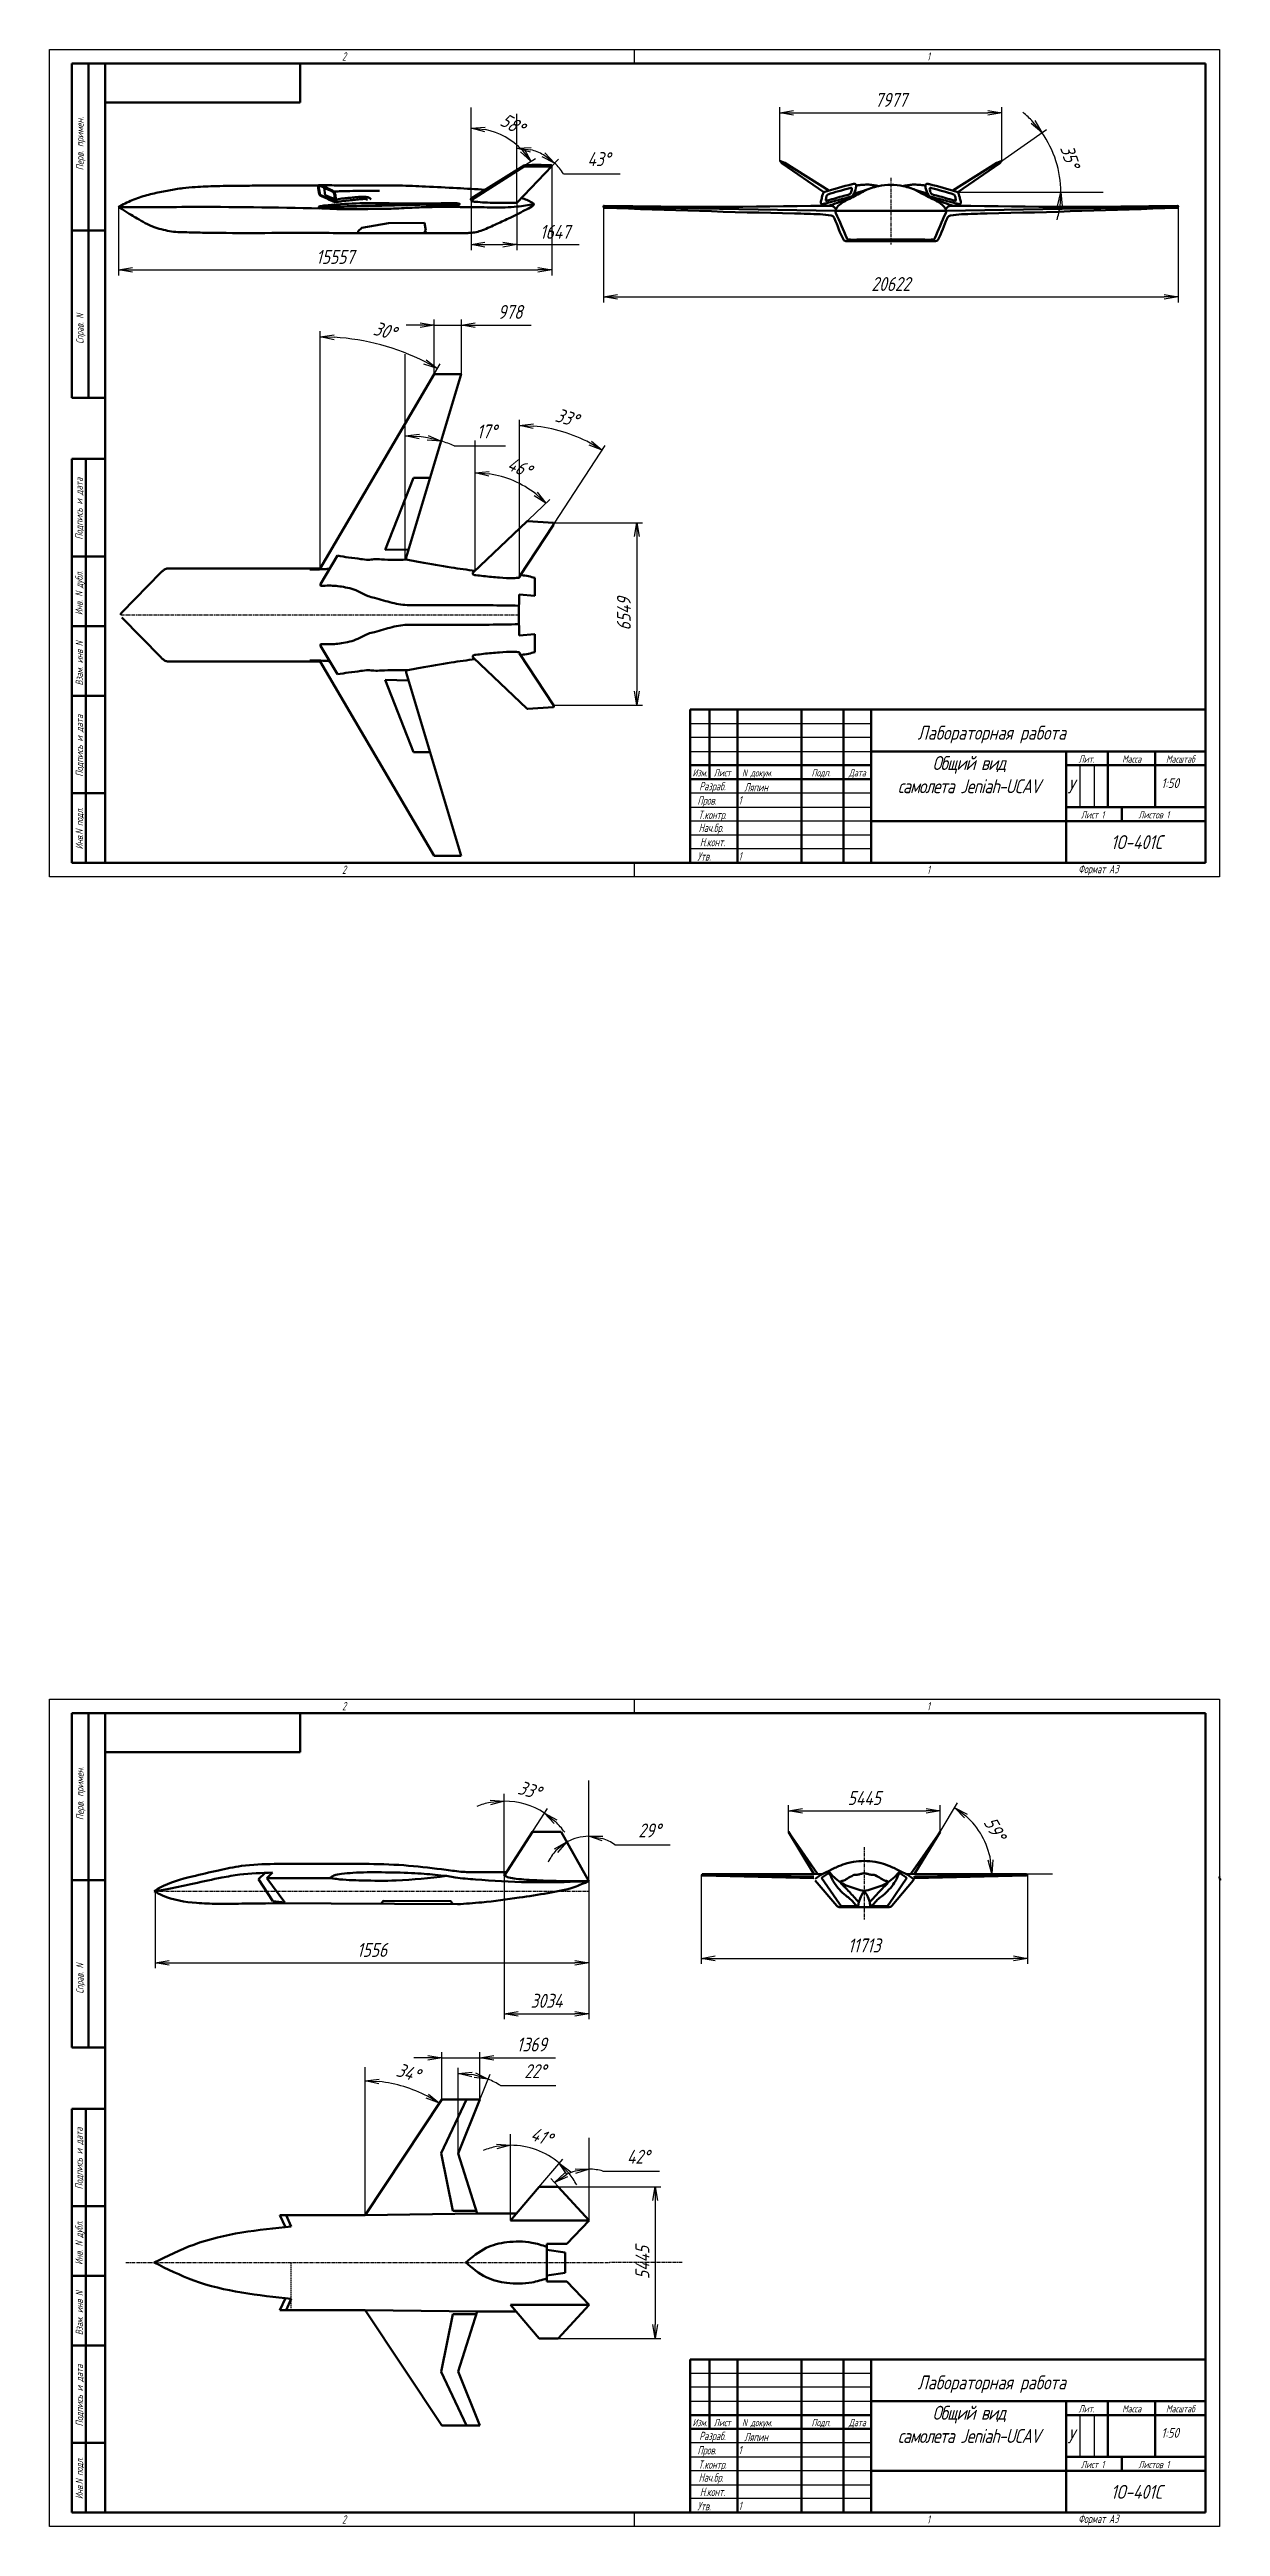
# Model space of a CAD drawing. Header units: millimetres. Extents: x 0 to 1932156, y -475559 to 1027176.
# Drawn here: x 6006 to 6426, y 33804 to 34693 of the extents above; entities that cross this region are included whole.
import ezdxf
from ezdxf.enums import TextEntityAlignment as Align

# ---------------------------------------------------------------- set-up
doc = ezdxf.new("R2010")
doc.units = ezdxf.units.MM
doc.linetypes.add('CENTER', pattern=[2, 1.25, -0.25, 0.25, -0.25])
doc.linetypes.add('DASHED', pattern=[0.75, 0.5, -0.25])
for name, color, linetype, lineweight in [('_axes (Оси)', 6, 'CENTER', 30), ('_basic (Основной)', 4, 'Continuous', 60), ('_contour (Тонкий)', 7, 'Continuous', 30), ('_invisible (Невидимый)', 1, 'DASHED', 30), ('_remote (Тонкий)', 9, 'Continuous', 30), ('_text (Надписи)', 2, 'Continuous', 30)]:
    doc.layers.add(name, color=color, linetype=linetype, lineweight=lineweight)
doc.styles.add('ESKD', font='eskd.shx', dxfattribs={"oblique": 15, "height": 5})
doc.dimstyles.new('ESKD', dxfattribs={"dimtxt": 5, "dimasz": 5, "dimexe": 2, "dimexo": 0, "dimgap": 2, "dimtad": 1, "dimtoh": 1, "dimzin": 12, "dimdsep": 46, "dimtxsty": 'ESKD', "dimblk1": 'OPEN', "dimblk2": 'OPEN', "dimsah": 1, "dimcen": 5, "dimclrd": 256, "dimclre": 256, "dimclrt": 2, "dimadec": 0, "dimazin": 0, "dimtfac": 1, "dimtmove": 0, "dimatfit": 3, "dimldrblk": 'OPEN', "dimfxl": 1, "dimtolj": 1, "dimtzin": 12, "dimlwd": -1, "dimlwe": -1, "dimarcsym": 0})

msp = doc.modelspace()

# ---------------------------------------------------------------- texts
at = {"layer": '_basic (Основной)', "color": 30, "transparency": 33554687, "style": 'ESKD', "oblique": 15}
for p in [(6317.691, 34445.17), (6317.691, 33852.832)]:
    msp.add_text('Лабораторная работа', height=5, dxfattribs=at).set_placement(p)
at = {"layer": '_contour (Тонкий)', "color": 2, "transparency": 33554687, "char_height": 5, "attachment_point": 1, "style": 'ESKD'}
for insert in [(6301.065, 34439.28), (6301.065, 33846.942)]:
    msp.add_mtext_dynamic_manual_height_columns('\\pxqc;{\\T0.9;Общий вид\\Pсамолета Jeniah-UCAV}', width=70.09073, gutter_width=12.5, heights=[25.222], dxfattribs=dict(at, insert=insert))
at = {"layer": '_text (Надписи)', "transparency": 33554687, "style": 'ESKD', "oblique": 15, "width": 0.8}
for s, height, p in [('2', 3, (6111.065, 34688.957)), ('1', 3, (6321.065, 34688.957)), ('N докум.', 2.6, (6254.698, 34431.943)), ('Ляпин', 3, (6255.465, 34426.559)), ('1', 3, (6253.435, 34421.902)), ('2', 3, (6111.065, 34396.957)), ('1', 3, (6253.435, 34401.834)), ('1', 3, (6321.065, 34396.957)), ('Формат А3', 3, (6375.377, 34397.199)), ('2', 3, (6111.065, 34096.619)), ('1', 3, (6321.065, 34096.619)), ('N докум.', 2.6, (6254.698, 33839.605)), ('1', 3, (6253.435, 33829.564)), ('Ляпин', 3, (6255.465, 33834.221)), ('2', 3, (6111.065, 33804.619)), ('1', 3, (6253.435, 33809.496)), ('1', 3, (6321.065, 33804.619)), ('Формат А3', 3, (6375.377, 33804.861))]:
    msp.add_text(s, height=height, dxfattribs=at).set_placement(p)
at = {"layer": '_text (Надписи)', "transparency": 33554687, "style": 'ESKD', "oblique": 15}
for s, p in [('Перв. примен.', (6018.269, 34659.151)), ('Подпись и дата', (6017.939, 34528.104)), ('Подпись и дата', (6018.072, 34442.995)), ('Перв. примен.', (6018.269, 34066.813)), ('Подпись и дата', (6017.939, 33935.766)), ('Подпись и дата', (6018.072, 33850.657))]:
    msp.add_text(s, height=2.6, rotation=90, dxfattribs=at).set_placement(p, align=Align.CENTER)
at = {"layer": '_text (Надписи)', "transparency": 33554687, "style": 'ESKD', "oblique": 15, "width": 0.8}
for s, p in [('Справ. N', (6018.266, 34592.647)), ('Инв. N дубл.', (6017.932, 34497.851)), ('Взам. инв N', (6018.058, 34472.534)), ('Инв.N подл.', (6018.05, 34413.252)), ('Справ. N', (6018.266, 34000.309)), ('Инв. N дубл.', (6017.932, 33905.513)), ('Взам. инв N', (6018.058, 33880.196)), ('Инв.N подл.', (6018.05, 33820.914))]:
    msp.add_text(s, height=2.6, rotation=90, dxfattribs=at).set_placement(p, align=Align.CENTER)
for s, height, p in [('Лит.', 2.6, (6378.355, 34436.913)), ('Масса', 2.6, (6394.578, 34436.913)), ('Масштаб', 2.6, (6412.076, 34436.913)), ('Изм.', 2.6, (6239.565, 34431.957)), ('Разраб.', 3, (6244.065, 34426.957)), ('Лист', 2.6, (6247.565, 34431.957)), ('Подп.', 2.6, (6283.065, 34431.957)), ('Дата', 2.6, (6296.065, 34431.957)), ('Пров.', 3, (6242.065, 34421.814)), ('Т.контр.', 3, (6244.065, 34416.671)), ('Лист 1', 2.6, (6380.552, 34416.884)), ('Листов 1', 2.6, (6402.526, 34416.884)), ('Hач.бр.', 3, (6243.565, 34412.028)), ('H.конт.', 3, (6244.065, 34406.885)), ('Утв.', 3, (6241.065, 34401.742)), ('Изм.', 2.6, (6239.565, 33839.619)), ('Лист', 2.6, (6247.565, 33839.619)), ('Подп.', 2.6, (6283.065, 33839.619)), ('Дата', 2.6, (6296.065, 33839.619)), ('Лит.', 2.6, (6378.355, 33844.575)), ('Масса', 2.6, (6394.578, 33844.575)), ('Масштаб', 2.6, (6412.076, 33844.575)), ('Пров.', 3, (6242.065, 33829.476)), ('Разраб.', 3, (6244.065, 33834.619)), ('Hач.бр.', 3, (6243.565, 33819.69)), ('Т.контр.', 3, (6244.065, 33824.333)), ('Лист 1', 2.6, (6380.552, 33824.546)), ('Листов 1', 2.6, (6402.526, 33824.546)), ('H.конт.', 3, (6244.065, 33814.547)), ('Утв.', 3, (6241.065, 33809.404))]:
    msp.add_text(s, height=height, dxfattribs=at).set_placement(p, align=Align.CENTER)
at = {"layer": '_text (Надписи)', "transparency": 33554687, "attachment_point": 1, "style": 'ESKD'}
for s, heights, insert, char_height in [('У', [0], (6371.493, 34430.842), 5), ('1:50', [3.5], (6405.221, 34431.299), 3.5), ('У', [0], (6371.493, 33838.504), 5), ('1:50', [3.5], (6405.221, 33838.961), 3.5)]:
    msp.add_mtext_dynamic_manual_height_columns(s, width=10.69599, gutter_width=25, heights=heights, dxfattribs=dict(at, insert=insert, char_height=char_height))
at = {"layer": '_text (Надписи)', "transparency": 33554687, "char_height": 5, "width": 50.53786, "attachment_point": 1, "line_spacing_factor": 0.857143, "style": 'ESKD'}
for insert in [(6371.065, 34410.874), (6371.065, 33818.536)]:
    msp.add_mtext('\\pxqc;1О-401С', dxfattribs=dict(at, insert=insert))

# ---------------------------------------------------------------- blocks, each defined once
blk = doc.blocks.new('_OPEN')
at = {"color": 0, "linetype": 'ByBlock'}
for p, q in [((-1, 0.17), (0, 0)), ((0, 0), (-1, -0.17)), ((0, 0), (-1, 0))]:
    blk.add_line(p, q, dxfattribs=at)
blk = doc.blocks.new('*D359')
at = {"layer": '_contour (Тонкий)', "transparency": 33554687}
for p, q in [((6199.64, 34035.35), (6199.64, 34004.02)), ((6044.04, 34031.71), (6044.04, 34004.02)), ((6049.04, 34006.02), (6194.64, 34006.02))]:
    blk.add_line(p, q, dxfattribs=at)
at = {"layer": 'Defpoints', "color": 0, "transparency": 33554687}
for p in [(6199.64, 34035.35), (6044.04, 34031.71), (6199.64, 34006.02)]:
    blk.add_point(p, dxfattribs=at)
at = {"layer": '_contour (Тонкий)', "transparency": 33554687, "xscale": 5, "yscale": 5, "zscale": 5, "rotation": 180}
blk.add_blockref('_OPEN', (6044.04, 34006.02), dxfattribs=at)
at = {"layer": '_contour (Тонкий)', "transparency": 33554687, "xscale": 5, "yscale": 5, "zscale": 5}
blk.add_blockref('_OPEN', (6199.64, 34006.02), dxfattribs=at)
at = {"layer": '_contour (Тонкий)', "color": 2, "transparency": 33554687, "insert": (6121.84, 34010.62), "char_height": 5, "attachment_point": 5, "style": 'ESKD'}
blk.add_mtext('\\A1;1556', dxfattribs=at)
blk = doc.blocks.new('*D362')
at = {"layer": '_contour (Тонкий)', "transparency": 33554687}
for p, q in [((6169.3, 34037.27), (6169.3, 33985.72)), ((6199.64, 34035.35), (6199.64, 33985.72)), ((6174.3, 33987.72), (6194.64, 33987.72))]:
    blk.add_line(p, q, dxfattribs=at)
at = {"layer": 'Defpoints', "color": 0, "transparency": 33554687}
for p in [(6169.3, 34037.27), (6199.64, 34035.35), (6199.64, 33987.72)]:
    blk.add_point(p, dxfattribs=at)
at = {"layer": '_contour (Тонкий)', "transparency": 33554687, "xscale": 5, "yscale": 5, "zscale": 5, "rotation": 180}
blk.add_blockref('_OPEN', (6169.3, 33987.72), dxfattribs=at)
at = {"layer": '_contour (Тонкий)', "transparency": 33554687, "xscale": 5, "yscale": 5, "zscale": 5}
blk.add_blockref('_OPEN', (6199.64, 33987.72), dxfattribs=at)
at = {"layer": '_contour (Тонкий)', "color": 2, "transparency": 33554687, "insert": (6184.47, 33992.35), "char_height": 5, "attachment_point": 5, "style": 'ESKD'}
blk.add_mtext('\\A1;3034', dxfattribs=at)
blk = doc.blocks.new('*D365')
at = {"layer": '_contour (Тонкий)', "transparency": 33554687}
for p, q in [((6146.91, 33956.92), (6146.91, 33973.92)), ((6160.6, 33956.92), (6160.6, 33973.92)), ((6141.91, 33971.92), (6136.91, 33971.92)), ((6146.91, 33971.92), (6160.6, 33971.92)), ((6165.6, 33971.92), (6187.7, 33971.92))]:
    blk.add_line(p, q, dxfattribs=at)
at = {"layer": 'Defpoints', "color": 0, "transparency": 33554687}
for p in [(6160.6, 33971.92), (6146.91, 33956.92), (6160.6, 33956.92)]:
    blk.add_point(p, dxfattribs=at)
at = {"layer": '_contour (Тонкий)', "transparency": 33554687, "xscale": 5, "yscale": 5, "zscale": 5}
blk.add_blockref('_OPEN', (6146.91, 33971.92), dxfattribs=at)
at = {"layer": '_contour (Тонкий)', "transparency": 33554687, "xscale": 5, "yscale": 5, "zscale": 5, "rotation": 180}
blk.add_blockref('_OPEN', (6160.6, 33971.92), dxfattribs=at)
at = {"layer": '_contour (Тонкий)', "color": 2, "transparency": 33554687, "insert": (6179.15, 33976.66), "char_height": 5, "attachment_point": 5, "style": 'ESKD'}
blk.add_mtext('\\A1;1369', dxfattribs=at)
blk = doc.blocks.new('*D368')
at = {"layer": '_contour (Тонкий)', "transparency": 33554687}
for p, q in [((6188.72, 33925.6), (6225.54, 33925.6)), ((6223.54, 33920.6), (6223.54, 33876.15)), ((6188.72, 33871.15), (6225.54, 33871.15))]:
    blk.add_line(p, q, dxfattribs=at)
at = {"layer": 'Defpoints', "color": 0, "transparency": 33554687}
for p in [(6188.72, 33925.6), (6188.72, 33871.15), (6223.54, 33871.15)]:
    blk.add_point(p, dxfattribs=at)
at = {"layer": '_contour (Тонкий)', "transparency": 33554687, "xscale": 5, "yscale": 5, "zscale": 5}
for p, rotation in [((6223.54, 33925.6), 90), ((6223.54, 33871.15), 270)]:
    blk.add_blockref('_OPEN', p, dxfattribs=dict(at, rotation=rotation))
at = {"layer": '_contour (Тонкий)', "color": 2, "transparency": 33554687, "insert": (6218.93, 33898.37), "char_height": 5, "attachment_point": 5, "rotation": 90, "style": 'ESKD'}
blk.add_mtext('\\A1;5445', dxfattribs=at)
blk = doc.blocks.new('*D371')
at = {"layer": '_contour (Тонкий)', "transparency": 33554687}
for p, q in [((6271.34, 34053.04), (6271.34, 34062.54)), ((6325.79, 34053.04), (6325.79, 34062.54)), ((6276.34, 34060.54), (6320.79, 34060.54))]:
    blk.add_line(p, q, dxfattribs=at)
at = {"layer": 'Defpoints', "color": 0, "transparency": 33554687}
for p in [(6271.34, 34053.04), (6325.79, 34060.54), (6325.79, 34053.04)]:
    blk.add_point(p, dxfattribs=at)
at = {"layer": '_contour (Тонкий)', "transparency": 33554687, "xscale": 5, "yscale": 5, "zscale": 5, "rotation": 180}
blk.add_blockref('_OPEN', (6271.34, 34060.54), dxfattribs=at)
at = {"layer": '_contour (Тонкий)', "transparency": 33554687, "xscale": 5, "yscale": 5, "zscale": 5}
blk.add_blockref('_OPEN', (6325.79, 34060.54), dxfattribs=at)
at = {"layer": '_contour (Тонкий)', "color": 2, "transparency": 33554687, "insert": (6298.56, 34065.14), "char_height": 5, "attachment_point": 5, "style": 'ESKD'}
blk.add_mtext('\\A1;5445', dxfattribs=at)
blk = doc.blocks.new('*D374')
at = {"layer": '_contour (Тонкий)', "transparency": 33554687}
for p, q in [((6240, 34037.6), (6240, 34005.6)), ((6357.13, 34037.6), (6357.13, 34005.6)), ((6245, 34007.6), (6352.13, 34007.6))]:
    blk.add_line(p, q, dxfattribs=at)
at = {"layer": 'Defpoints', "color": 0, "transparency": 33554687}
for p in [(6240, 34037.6), (6357.13, 34037.6), (6357.13, 34007.6)]:
    blk.add_point(p, dxfattribs=at)
at = {"layer": '_contour (Тонкий)', "transparency": 33554687, "xscale": 5, "yscale": 5, "zscale": 5, "rotation": 180}
blk.add_blockref('_OPEN', (6240, 34007.6), dxfattribs=at)
at = {"layer": '_contour (Тонкий)', "transparency": 33554687, "xscale": 5, "yscale": 5, "zscale": 5}
blk.add_blockref('_OPEN', (6357.13, 34007.6), dxfattribs=at)
at = {"layer": '_contour (Тонкий)', "color": 2, "transparency": 33554687, "insert": (6298.56, 34012.23), "char_height": 5, "attachment_point": 5, "style": 'ESKD'}
blk.add_mtext('\\A1;11713', dxfattribs=at)
blk = doc.blocks.new('*D375')
at = {"layer": '_contour (Тонкий)', "transparency": 33554687}
for p, q in [((6119.39, 33931.12), (6119.39, 33965.6)), ((6128.44, 33929.08), (6147.12, 33957.24))]:
    blk.add_line(p, q, dxfattribs=at)
blk.add_arc((6119.39, 33915.43), 48.17, 62.38857, 84.05011, dxfattribs=at)
at = {"layer": '_contour (Тонкий)', "transparency": 33554687, "xscale": 5, "yscale": 5, "zscale": 5}
for p, rotation in [((6119.39, 33963.6), 177.025055562249), ((6146.02, 33955.57), 329.4136262620892)]:
    blk.add_blockref('_OPEN', p, dxfattribs=dict(at, rotation=rotation))
at = {"layer": '_contour (Тонкий)', "color": 2, "transparency": 33554687, "insert": (6134.82, 33966.62), "char_height": 5, "attachment_point": 5, "rotation": 343.21934, "style": 'ESKD'}
blk.add_mtext('\\A1;34%%d', dxfattribs=at)
blk = doc.blocks.new('*D376')
at = {"layer": '_contour (Тонкий)', "transparency": 33554687}
for p, q in [((6152.74, 33947.13), (6152.74, 33968.28)), ((6156.63, 33947.13), (6164.29, 33966.04)), ((6167.99, 33961.91), (6187.85, 33961.91))]:
    blk.add_line(p, q, dxfattribs=at)
for start, end in [(77.93896, 80.03374), (58.00643, 67.97269)]:
    blk.add_arc((6152.74, 33937.5), 28.78, start, end, dxfattribs=at)
at = {"layer": '_contour (Тонкий)', "transparency": 33554687, "xscale": 5, "yscale": 5, "zscale": 5}
for p, rotation in [((6152.74, 33966.28), 175.0168692090184), ((6163.54, 33964.18), 342.9558257680445)]:
    blk.add_blockref('_OPEN', p, dxfattribs=dict(at, rotation=rotation))
at = {"layer": '_contour (Тонкий)', "color": 2, "transparency": 33554687, "insert": (6180.42, 33967.08), "char_height": 5, "attachment_point": 5, "style": 'ESKD'}
blk.add_mtext('\\A1;22%%d', dxfattribs=at)
blk = doc.blocks.new('*D377')
at = {"layer": '_contour (Тонкий)', "transparency": 33554687}
for p, q in [((6171.56, 33914.87), (6171.56, 33942.48)), ((6172.43, 33914.54), (6190.38, 33935.52))]:
    blk.add_line(p, q, dxfattribs=at)
for start, end in [(100.64284, 111.28568), (49.45194, 90), (28.16626, 38.8091)]:
    blk.add_arc((6171.56, 33913.52), 26.96, start, end, dxfattribs=at)
at = {"layer": '_contour (Тонкий)', "transparency": 33554687, "xscale": 5, "yscale": 5, "zscale": 5}
for p, rotation in [((6171.56, 33940.48), 5.321421249801394), ((6189.08, 33934), 134.1305202922836)]:
    blk.add_blockref('_OPEN', p, dxfattribs=dict(at, rotation=rotation))
at = {"layer": '_contour (Тонкий)', "color": 2, "transparency": 33554687, "insert": (6182.69, 33943.65), "char_height": 5, "attachment_point": 5, "rotation": 339.72597, "style": 'ESKD'}
blk.add_mtext('\\A1;41%%d', dxfattribs=at)
blk = doc.blocks.new('*D378')
at = {"layer": '_contour (Тонкий)', "transparency": 33554687}
for p, q in [((6199.17, 33914.2), (6186.03, 33928.54)), ((6199.79, 33914.44), (6199.79, 33933.89)), ((6204.74, 33931.21), (6225.1, 33931.21))]:
    blk.add_line(p, q, dxfattribs=at)
for start, end in [(105.64593, 116.85368), (74.35407, 90)]:
    blk.add_arc((6199.79, 33913.52), 18.37, start, end, dxfattribs=at)
at = {"layer": '_contour (Тонкий)', "transparency": 33554687, "xscale": 5, "yscale": 5, "zscale": 5}
for p, rotation in [((6187.38, 33927.06), 214.6766479061494), ((6199.79, 33931.89), 7.822966637433243)]:
    blk.add_blockref('_OPEN', p, dxfattribs=dict(at, rotation=rotation))
at = {"layer": '_contour (Тонкий)', "color": 2, "transparency": 33554687, "insert": (6217.42, 33936.37), "char_height": 5, "attachment_point": 5, "style": 'ESKD'}
blk.add_mtext('\\A1;42%%d', dxfattribs=at)
blk = doc.blocks.new('*D381')
at = {"layer": '_contour (Тонкий)', "transparency": 33554687}
for p, q in [((6325.79, 34053.04), (6332.07, 34063.39)), ((6331.91, 34037.93), (6346.39, 34037.93))]:
    blk.add_line(p, q, dxfattribs=at)
blk.add_arc((6316.62, 34037.93), 27.78, 10.32805, 48.41911, dxfattribs=at)
at = {"layer": '_contour (Тонкий)', "transparency": 33554687, "xscale": 5, "yscale": 5, "zscale": 5}
for p, rotation in [((6331.03, 34061.68), 143.5831368998813), ((6344.39, 34037.93), 275.1640228925472)]:
    blk.add_blockref('_OPEN', p, dxfattribs=dict(at, rotation=rotation))
at = {"layer": '_contour (Тонкий)', "color": 2, "transparency": 33554687, "insert": (6345.42, 34054.14), "char_height": 5, "attachment_point": 5, "rotation": 299.37358, "style": 'ESKD'}
blk.add_mtext('\\A1;59%%d', dxfattribs=at)
blk = doc.blocks.new('*D383')
at = {"layer": '_contour (Тонкий)', "transparency": 33554687}
for p, q in [((6169.3, 34038.61), (6169.3, 34066.03)), ((6170.02, 34038.39), (6184.87, 34061.45))]:
    blk.add_line(p, q, dxfattribs=at)
for start, end in [(100.72075, 111.44149), (57.226, 90), (35.7845, 46.50525)]:
    blk.add_arc((6169.3, 34037.27), 26.76, start, end, dxfattribs=at)
at = {"layer": '_contour (Тонкий)', "transparency": 33554687, "xscale": 5, "yscale": 5, "zscale": 5}
for p, rotation in [((6169.3, 34064.03), 5.360373340727887), ((6183.79, 34059.77), 141.8656245723085)]:
    blk.add_blockref('_OPEN', p, dxfattribs=dict(at, rotation=rotation))
at = {"layer": '_contour (Тонкий)', "color": 2, "transparency": 33554687, "insert": (6178.34, 34068.02), "char_height": 5, "attachment_point": 5, "rotation": 343.613, "style": 'ESKD'}
blk.add_mtext('\\A1;33%%d', dxfattribs=at)
blk = doc.blocks.new('*D384')
at = {"layer": '_contour (Тонкий)', "transparency": 33554687}
for p, q in [((6199.64, 34036.15), (6199.64, 34053.41)), ((6199.25, 34036.05), (6190.86, 34051.13)), ((6209.04, 34048.37), (6228.9, 34048.37))]:
    blk.add_line(p, q, dxfattribs=at)
for start, end in [(137.01883, 154.92929), (90, 119.10836), (54.17907, 72.08953)]:
    blk.add_arc((6199.64, 34035.35), 16.06, start, end, dxfattribs=at)
at = {"layer": '_contour (Тонкий)', "transparency": 33554687, "xscale": 5, "yscale": 5, "zscale": 5}
for p, rotation in [((6191.83, 34049.38), 38.06359497896655), ((6199.64, 34051.41), 171.044766883988)]:
    blk.add_blockref('_OPEN', p, dxfattribs=dict(at, rotation=rotation))
at = {"layer": '_contour (Тонкий)', "color": 2, "transparency": 33554687, "insert": (6221.47, 34053.53), "char_height": 5, "attachment_point": 5, "style": 'ESKD'}
blk.add_mtext('\\A1;29%%d', dxfattribs=at)
blk = doc.blocks.new('*D331')
at = {"layer": '_contour (Тонкий)', "transparency": 33554687}
for p, q in [((6186.38, 34651.29), (6186.38, 34611.88)), ((6030.82, 34636.38), (6030.82, 34611.88)), ((6035.82, 34613.88), (6181.38, 34613.88))]:
    blk.add_line(p, q, dxfattribs=at)
at = {"layer": 'Defpoints', "color": 0, "transparency": 33554687}
for p in [(6186.38, 34651.29), (6030.82, 34636.38), (6186.38, 34613.88)]:
    blk.add_point(p, dxfattribs=at)
at = {"layer": '_contour (Тонкий)', "transparency": 33554687, "xscale": 5, "yscale": 5, "zscale": 5, "rotation": 180}
blk.add_blockref('_OPEN', (6030.82, 34613.88), dxfattribs=at)
at = {"layer": '_contour (Тонкий)', "transparency": 33554687, "xscale": 5, "yscale": 5, "zscale": 5}
blk.add_blockref('_OPEN', (6186.38, 34613.88), dxfattribs=at)
at = {"layer": '_contour (Тонкий)', "color": 2, "transparency": 33554687, "insert": (6108.6, 34618.49), "char_height": 5, "attachment_point": 5, "style": 'ESKD'}
blk.add_mtext('\\A1;15557', dxfattribs=at)
blk = doc.blocks.new('*D334')
at = {"layer": '_contour (Тонкий)', "transparency": 33554687}
for p, q in [((6157.4, 34638.82), (6157.4, 34620.9)), ((6173.86, 34637.9), (6173.86, 34620.9)), ((6162.4, 34622.9), (6168.86, 34622.9)), ((6173.86, 34622.9), (6196.2, 34622.9))]:
    blk.add_line(p, q, dxfattribs=at)
at = {"layer": 'Defpoints', "color": 0, "transparency": 33554687}
for p in [(6157.4, 34638.82), (6173.86, 34637.9), (6173.86, 34622.9)]:
    blk.add_point(p, dxfattribs=at)
at = {"layer": '_contour (Тонкий)', "transparency": 33554687, "xscale": 5, "yscale": 5, "zscale": 5, "rotation": 180}
blk.add_blockref('_OPEN', (6157.4, 34622.9), dxfattribs=at)
at = {"layer": '_contour (Тонкий)', "transparency": 33554687, "xscale": 5, "yscale": 5, "zscale": 5}
blk.add_blockref('_OPEN', (6173.86, 34622.9), dxfattribs=at)
at = {"layer": '_contour (Тонкий)', "color": 2, "transparency": 33554687, "insert": (6187.53, 34627.5), "char_height": 5, "attachment_point": 5, "style": 'ESKD'}
blk.add_mtext('\\A1;1647', dxfattribs=at)
blk = doc.blocks.new('*D339')
at = {"layer": '_contour (Тонкий)', "transparency": 33554687}
for p, q in [((6268.21, 34652.96), (6268.21, 34672.26)), ((6273.21, 34670.26), (6342.99, 34670.26)), ((6347.99, 34652.96), (6347.99, 34672.26))]:
    blk.add_line(p, q, dxfattribs=at)
at = {"layer": 'Defpoints', "color": 0, "transparency": 33554687}
for p in [(6347.99, 34670.26), (6268.21, 34652.96), (6347.99, 34652.96)]:
    blk.add_point(p, dxfattribs=at)
at = {"layer": '_contour (Тонкий)', "transparency": 33554687, "xscale": 5, "yscale": 5, "zscale": 5, "rotation": 180}
blk.add_blockref('_OPEN', (6268.21, 34670.26), dxfattribs=at)
at = {"layer": '_contour (Тонкий)', "transparency": 33554687, "xscale": 5, "yscale": 5, "zscale": 5}
blk.add_blockref('_OPEN', (6347.99, 34670.26), dxfattribs=at)
at = {"layer": '_contour (Тонкий)', "color": 2, "transparency": 33554687, "insert": (6308.1, 34674.87), "char_height": 5, "attachment_point": 5, "style": 'ESKD'}
blk.add_mtext('\\A1;7977', dxfattribs=at)
blk = doc.blocks.new('*D342')
at = {"layer": '_contour (Тонкий)', "transparency": 33554687}
for p, q in [((6204.99, 34636.8), (6204.99, 34602.16)), ((6411.21, 34636.43), (6411.21, 34602.16)), ((6209.99, 34604.16), (6406.21, 34604.16))]:
    blk.add_line(p, q, dxfattribs=at)
at = {"layer": 'Defpoints', "color": 0, "transparency": 33554687}
for p in [(6204.99, 34636.8), (6411.21, 34636.43), (6411.21, 34604.16)]:
    blk.add_point(p, dxfattribs=at)
at = {"layer": '_contour (Тонкий)', "transparency": 33554687, "xscale": 5, "yscale": 5, "zscale": 5, "rotation": 180}
blk.add_blockref('_OPEN', (6204.99, 34604.16), dxfattribs=at)
at = {"layer": '_contour (Тонкий)', "transparency": 33554687, "xscale": 5, "yscale": 5, "zscale": 5}
blk.add_blockref('_OPEN', (6411.21, 34604.16), dxfattribs=at)
at = {"layer": '_contour (Тонкий)', "color": 2, "transparency": 33554687, "insert": (6308.1, 34608.77), "char_height": 5, "attachment_point": 5, "style": 'ESKD'}
blk.add_mtext('\\A1;20622', dxfattribs=at)
blk = doc.blocks.new('*D345')
at = {"layer": '_contour (Тонкий)', "transparency": 33554687}
for p, q in [((6144.12, 34576.38), (6144.12, 34596.04)), ((6153.91, 34576.38), (6153.91, 34596.04)), ((6139.12, 34594.04), (6134.12, 34594.04)), ((6144.12, 34594.04), (6153.91, 34594.04)), ((6158.91, 34594.04), (6179, 34594.04))]:
    blk.add_line(p, q, dxfattribs=at)
at = {"layer": 'Defpoints', "color": 0, "transparency": 33554687}
for p in [(6153.91, 34594.04), (6144.12, 34576.38), (6153.91, 34576.38)]:
    blk.add_point(p, dxfattribs=at)
at = {"layer": '_contour (Тонкий)', "transparency": 33554687, "xscale": 5, "yscale": 5, "zscale": 5}
blk.add_blockref('_OPEN', (6144.12, 34594.04), dxfattribs=at)
at = {"layer": '_contour (Тонкий)', "transparency": 33554687, "xscale": 5, "yscale": 5, "zscale": 5, "rotation": 180}
blk.add_blockref('_OPEN', (6153.91, 34594.04), dxfattribs=at)
at = {"layer": '_contour (Тонкий)', "color": 2, "transparency": 33554687, "insert": (6171.45, 34598.74), "char_height": 5, "attachment_point": 5, "style": 'ESKD'}
blk.add_mtext('\\A1;978', dxfattribs=at)
blk = doc.blocks.new('*D348')
at = {"layer": '_contour (Тонкий)', "transparency": 33554687}
for p, q in [((6186.83, 34523.06), (6218.95, 34523.06)), ((6216.95, 34518.06), (6216.95, 34462.58)), ((6186.95, 34457.58), (6218.95, 34457.58))]:
    blk.add_line(p, q, dxfattribs=at)
at = {"layer": 'Defpoints', "color": 0, "transparency": 33554687}
for p in [(6186.83, 34523.06), (6186.95, 34457.58), (6216.95, 34457.58)]:
    blk.add_point(p, dxfattribs=at)
at = {"layer": '_contour (Тонкий)', "transparency": 33554687, "xscale": 5, "yscale": 5, "zscale": 5}
for p, rotation in [((6216.95, 34523.06), 90), ((6216.95, 34457.58), 270)]:
    blk.add_blockref('_OPEN', p, dxfattribs=dict(at, rotation=rotation))
at = {"layer": '_contour (Тонкий)', "color": 2, "transparency": 33554687, "insert": (6212.25, 34490.32), "char_height": 5, "attachment_point": 5, "rotation": 90, "style": 'ESKD'}
blk.add_mtext('\\A1;6549', dxfattribs=at)
blk = doc.blocks.new('*D349')
at = {"layer": '_contour (Тонкий)', "transparency": 33554687}
for p, q in [((6157.43, 34640.75), (6157.43, 34666.74)), ((6158.5, 34640.16), (6180.56, 34653.88))]:
    blk.add_line(p, q, dxfattribs=at)
blk.add_arc((6157.43, 34639.49), 25.25, 43.24037, 78.63396, dxfattribs=at)
at = {"layer": '_contour (Тонкий)', "transparency": 33554687, "xscale": 5, "yscale": 5, "zscale": 5}
for p, rotation in [((6157.43, 34664.74), 174.316979429527), ((6178.87, 34652.82), 307.5573509677142)]:
    blk.add_blockref('_OPEN', p, dxfattribs=dict(at, rotation=rotation))
at = {"layer": '_contour (Тонкий)', "color": 2, "transparency": 33554687, "insert": (6172.25, 34666.17), "char_height": 5, "attachment_point": 5, "rotation": 330.93717, "style": 'ESKD'}
blk.add_mtext('\\A1;58%%d', dxfattribs=at)
blk = doc.blocks.new('*D350')
at = {"layer": '_contour (Тонкий)', "transparency": 33554687}
for p, q in [((6173.86, 34638.89), (6173.86, 34659.59)), ((6174.54, 34638.62), (6188.79, 34653.64)), ((6190.57, 34648.31), (6210.94, 34648.31))]:
    blk.add_line(p, q, dxfattribs=at)
for start, end in [(61.10563, 75.41097), (31.92758, 46.51661)]:
    blk.add_arc((6173.86, 34637.9), 19.69, start, end, dxfattribs=at)
at = {"layer": '_contour (Тонкий)', "transparency": 33554687, "xscale": 5, "yscale": 5, "zscale": 5}
for p, rotation in [((6173.86, 34657.59), 172.7054874693301), ((6187.41, 34652.19), 323.8111200338078)]:
    blk.add_blockref('_OPEN', p, dxfattribs=dict(at, rotation=rotation))
at = {"layer": '_contour (Тонкий)', "color": 2, "transparency": 33554687, "insert": (6203.26, 34653.61), "char_height": 5, "attachment_point": 5, "style": 'ESKD'}
blk.add_mtext('\\A1;43%%d', dxfattribs=at)
blk = doc.blocks.new('*D351')
at = {"layer": '_contour (Тонкий)', "transparency": 33554687}
for p, q in [((6103.28, 34510.76), (6103.28, 34591.78)), ((6105.38, 34510.19), (6146.31, 34580.12))]:
    blk.add_line(p, q, dxfattribs=at)
blk.add_arc((6103.28, 34506.6), 83.19, 63.1066, 86.55576, dxfattribs=at)
at = {"layer": '_contour (Тонкий)', "transparency": 33554687, "xscale": 5, "yscale": 5, "zscale": 5}
for p, rotation in [((6103.28, 34589.78), 178.2778801623721), ((6145.3, 34578.39), 331.3844842562823)]:
    blk.add_blockref('_OPEN', p, dxfattribs=dict(at, rotation=rotation))
at = {"layer": '_contour (Тонкий)', "color": 2, "transparency": 33554687, "insert": (6126.44, 34592), "char_height": 5, "attachment_point": 5, "rotation": 344.83118, "style": 'ESKD'}
blk.add_mtext('\\A1;30%%d', dxfattribs=at)
blk = doc.blocks.new('*D352')
at = {"layer": '_contour (Тонкий)', "transparency": 33554687}
for p, q in [((6133.8, 34512.02), (6133.8, 34556.28)), ((6134.44, 34511.92), (6147.24, 34554.29)), ((6151.36, 34550.67), (6169.72, 34550.67))]:
    blk.add_line(p, q, dxfattribs=at)
for start, end in [(79.64113, 83.55638), (66.75389, 73.19751)]:
    blk.add_arc((6133.8, 34509.79), 44.48, start, end, dxfattribs=at)
at = {"layer": '_contour (Тонкий)', "transparency": 33554687, "xscale": 5, "yscale": 5, "zscale": 5}
for p, rotation in [((6133.8, 34554.28), 176.7781881592736), ((6146.66, 34552.38), 346.4193230063568)]:
    blk.add_blockref('_OPEN', p, dxfattribs=dict(at, rotation=rotation))
at = {"layer": '_contour (Тонкий)', "color": 2, "transparency": 33554687, "insert": (6163.04, 34555.83), "char_height": 5, "attachment_point": 5, "style": 'ESKD'}
blk.add_mtext('\\A1;17%%d', dxfattribs=at)
blk = doc.blocks.new('*D353')
at = {"layer": '_contour (Тонкий)', "transparency": 33554687}
for p, q in [((6158.89, 34507.67), (6158.89, 34542.94)), ((6160.16, 34507.12), (6185.74, 34531.4))]:
    blk.add_line(p, q, dxfattribs=at)
blk.add_arc((6158.89, 34505.92), 35.02, 51.68852, 81.81326, dxfattribs=at)
at = {"layer": '_contour (Тонкий)', "transparency": 33554687, "xscale": 5, "yscale": 5, "zscale": 5}
for p, rotation in [((6158.89, 34540.94), 175.9066291287159), ((6184.29, 34530.03), 317.5951468950418)]:
    blk.add_blockref('_OPEN', p, dxfattribs=dict(at, rotation=rotation))
at = {"layer": '_contour (Тонкий)', "color": 2, "transparency": 33554687, "insert": (6174.79, 34542.94), "char_height": 5, "attachment_point": 5, "rotation": 336.75089, "style": 'ESKD'}
blk.add_mtext('\\A1;46%%d', dxfattribs=at)
blk = doc.blocks.new('*D354')
at = {"layer": '_contour (Тонкий)', "transparency": 33554687}
for p, q in [((6174.8, 34506.43), (6174.8, 34559.98)), ((6176.29, 34505.98), (6205.59, 34550.81))]:
    blk.add_line(p, q, dxfattribs=at)
blk.add_arc((6174.8, 34503.71), 54.27, 62.10952, 84.71888, dxfattribs=at)
at = {"layer": '_contour (Тонкий)', "transparency": 33554687, "xscale": 5, "yscale": 5, "zscale": 5}
for p, rotation in [((6174.8, 34557.98), 177.3594376543029), ((6204.5, 34549.13), 329.4689608730114)]:
    blk.add_blockref('_OPEN', p, dxfattribs=dict(at, rotation=rotation))
at = {"layer": '_contour (Тонкий)', "color": 2, "transparency": 33554687, "insert": (6191.81, 34560.8), "char_height": 5, "attachment_point": 5, "rotation": 343.4142, "style": 'ESKD'}
blk.add_mtext('\\A1;33%%d', dxfattribs=at)
blk = doc.blocks.new('*D355')
at = {"layer": '_contour (Тонкий)', "transparency": 33554687}
for p, q in [((6347.99, 34652.96), (6363.94, 34664.28)), ((6344.56, 34641.71), (6371.14, 34641.71))]:
    blk.add_line(p, q, dxfattribs=at)
for start, end in [(43.10859, 50.85513), (0, 35.36205), (344.50692, 352.25346)]:
    blk.add_arc((6332.13, 34641.71), 37.01, start, end, dxfattribs=at)
at = {"layer": '_contour (Тонкий)', "transparency": 33554687, "xscale": 5, "yscale": 5, "zscale": 5}
for p, rotation in [((6362.31, 34663.12), 309.2353162233232), ((6369.14, 34641.71), 86.12672966803328)]:
    blk.add_blockref('_OPEN', p, dxfattribs=dict(at, rotation=rotation))
at = {"layer": '_contour (Тонкий)', "color": 2, "transparency": 33554687, "insert": (6372.43, 34654.55), "char_height": 5, "attachment_point": 5, "rotation": 287.68102, "style": 'ESKD'}
blk.add_mtext('\\A1;35%%d', dxfattribs=at)

# ---------------------------------------------------------------- dimensions: what is measured, and where the dimension line sits
at = {"layer": '_contour (Тонкий)', "transparency": 33554687}
for base, p1, p2, text, picture, middle in [((6347.987, 34670.262), (6268.212, 34652.961), (6347.987, 34652.961), '7977', '*D339', (6308.099, 34674.865)), ((6186.384, 34613.883), (6030.816, 34636.383), (6186.384, 34651.291), '15557', '*D331', (6108.6, 34618.487)), ((6173.863, 34622.901), (6157.397, 34638.816), (6173.863, 34637.901), '1647', '*D334', (6187.533, 34627.505)), ((6411.21, 34604.165), (6204.989, 34636.798), (6411.21, 34636.434), '20622', '*D342', (6308.099, 34608.768)), ((6153.908, 34594.037), (6144.123, 34576.382), (6153.908, 34576.382), '978', '*D345', (6171.452, 34598.744)), ((6325.788, 34060.538), (6271.337, 34053.038), (6325.788, 34053.038), '5445', '*D371', (6298.563, 34065.142)), ((6199.641, 34006.018), (6044.041, 34031.706), (6199.641, 34035.346), '1556', '*D359', (6121.841, 34010.621)), ((6199.641, 33987.721), (6169.299, 34037.268), (6199.641, 34035.346), '3034', '*D362', (6184.47, 33992.35)), ((6357.128, 34007.601), (6239.997, 34037.601), (6357.128, 34037.601), '11713', '*D374', (6298.563, 34012.23)), ((6160.599, 33971.924), (6146.914, 33956.924), (6160.599, 33956.924), '1369', '*D365', (6179.15, 33976.657))]:
    dim = msp.add_linear_dim(base=base, p1=p1, p2=p2, text=text, dimstyle='ESKD', dxfattribs=at)
    dim.commit()
    dim.dimension.update_dxf_attribs({"geometry": picture, "text_midpoint": middle})
for base, center, p1, p2, picture, middle in [((6173.228, 34659.181), (6157.426, 34639.492), (6157.426, 34640.754), (6158.498, 34640.159), '*D349', (6172.25, 34666.166)), ((6368.356, 34649.266), (6332.127, 34641.705), (6347.987, 34652.961), (6344.563, 34641.705), '*D355', (6372.434, 34654.554)), ((6178.791, 34656.964), (6173.863, 34637.901), (6174.54, 34638.615), (6173.863, 34638.886), '*D350', (6203.256, 34653.61)), ((6132.041, 34584.655), (6103.282, 34506.596), (6105.383, 34510.186), (6103.282, 34510.755), '*D351', (6126.435, 34591.998)), ((6195.233, 34553.986), (6174.804, 34503.713), (6174.804, 34506.426), (6176.289, 34505.984), '*D354', (6191.806, 34560.796)), ((6138.142, 34554.064), (6133.8, 34509.794), (6133.8, 34512.018), (6134.443, 34511.923), '*D352', (6163.039, 34555.832)), ((6176.9229, 34535.9396), (6158.8854, 34505.9188), (6160.1556, 34507.1243), (6158.8854, 34507.67), '*D353', (6174.7903, 34542.94)), ((6179.258, 34062.107), (6169.299, 34037.268), (6169.299, 34038.607), (6170.023, 34038.394), '*D383', (6178.343, 34068.023)), ((6342.788, 34047.24), (6316.619, 34037.931), (6325.788, 34053.038), (6331.907, 34037.931), '*D381', (6345.417, 34054.14)), ((6194.305, 34050.494), (6199.641, 34035.346), (6199.641, 34036.149), (6199.25, 34036.047), '*D384', (6221.472, 34053.535)), ((6137.722, 33959.974), (6119.386, 33915.43), (6119.386, 33931.116), (6128.438, 33929.075), '*D375', (6134.822, 33966.62)), ((6156.42, 33966.048), (6152.742, 33937.503), (6152.742, 33947.125), (6156.635, 33947.125), '*D376', (6180.423, 33967.079)), ((6183.809, 33937.531), (6171.557, 33913.519), (6172.434, 33914.543), (6171.557, 33914.867), '*D377', (6182.688, 33943.652)), ((6191.069, 33929.686), (6199.786, 33913.519), (6199.166, 33914.196), (6199.786, 33914.438), '*D378', (6217.421, 33936.373))]:
    dim = msp.add_angular_dim_3p(base=base, center=center, p1=p1, p2=p2, dimstyle='ESKD', dxfattribs=at)
    dim.commit()
    dim.dimension.update_dxf_attribs({"geometry": picture, "text_midpoint": middle})
for base, p1, p2, text, picture, middle in [((6216.952, 34457.575), (6186.826, 34523.064), (6186.952, 34457.575), '6549', '*D348', (6212.245, 34490.32)), ((6223.536, 33871.147), (6188.718, 33925.598), (6188.718, 33871.147), '5445', '*D368', (6218.932, 33898.372))]:
    dim = msp.add_linear_dim(base=base, p1=p1, p2=p2, angle=90, text=text, dimstyle='ESKD', dxfattribs=at)
    dim.commit()
    dim.dimension.update_dxf_attribs({"geometry": picture, "text_midpoint": middle})

# ---------------------------------------------------------------- linework, layer by layer
at = {"layer": '_axes (Оси)', "transparency": 33554687}
for p, q in [((6308.099, 34646.907), (6308.099, 34622.857)), ((6031.616, 34489.936), (6174.505, 34489.936)), ((6298.563, 34047.554), (6298.563, 34021.484)), ((6043.641, 34031.706), (6199.641, 34031.706)), ((6033.492, 33898.372), (6207.131, 33898.372)), ((6233.2, 33898.372), (6207.131, 33898.372))]:
    msp.add_line(p, q, dxfattribs=at)
at = {"layer": '_basic (Основной)', "transparency": 33554687}
for p, q in [((6014.065, 34687.957), (6026.065, 34687.957)), ((6014.065, 34567.957), (6014.065, 34687.957)), ((6020.065, 34687.957), (6020.065, 34567.957)), ((6026.065, 34400.957), (6026.065, 34687.957)), ((6026.065, 34687.957), (6421.065, 34687.957)), ((6096.065, 34673.957), (6096.065, 34687.957)), ((6421.065, 34687.957), (6421.065, 34400.957)), ((6026.065, 34673.957), (6096.065, 34673.957)), ((6176.639, 34651.044), (6157.397, 34638.816)), ((6176.503, 34651.355), (6157.426, 34639.492)), ((6173.863, 34637.901), (6186.384, 34651.104)), ((6186.384, 34651.104), (6186.384, 34651.291)), ((6268.212, 34652.961), (6269.1, 34651.983)), ((6268.212, 34652.961), (6270.024, 34652.327)), ((6269.1, 34651.983), (6284.088, 34641.695)), ((6270.024, 34652.327), (6285.835, 34642.31)), ((6346.174, 34652.327), (6330.364, 34642.31)), ((6347.099, 34651.983), (6332.111, 34641.695)), ((6347.987, 34652.961), (6346.174, 34652.327)), ((6347.987, 34652.961), (6347.099, 34651.983)), ((6104.999, 34640.644), (6104.638, 34643.323)), ((6108.533, 34639.211), (6104.999, 34640.644)), ((6143.545, 34637.272), (6102.707, 34636.255)), ((6102.757, 34636.499), (6143.388, 34637.485)), ((6148.302, 34636.97), (6135.853, 34636.152)), ((6288.221, 34635.066), (6204.989, 34636.434)), ((6308.099, 34635.06), (6288.221, 34635.066)), ((6308.099, 34635.06), (6327.977, 34635.066)), ((6327.977, 34635.066), (6411.21, 34636.434)), ((6014.065, 34627.957), (6026.065, 34627.957)), ((6118.226, 34628.941), (6116.823, 34627.686)), ((6116.823, 34627.686), (6116.823, 34627.071)), ((6127.813, 34630.666), (6118.226, 34628.941)), ((6140.691, 34630.716), (6127.813, 34630.666)), ((6140.546, 34627.046), (6141.135, 34628.009)), ((6141.135, 34628.009), (6140.691, 34630.716)), ((6308.099, 34624.128), (6292.617, 34624.128)), ((6308.099, 34624.128), (6323.582, 34624.128)), ((6103.282, 34506.596), (6144.123, 34576.382)), ((6153.908, 34576.382), (6134.046, 34510.609)), ((6144.123, 34576.382), (6153.908, 34576.382)), ((6014.065, 34567.957), (6026.065, 34567.957)), ((6026.065, 34545.957), (6014.065, 34545.957)), ((6014.065, 34400.957), (6014.065, 34545.957)), ((6019.065, 34545.957), (6019.065, 34400.957)), ((6136.78, 34539.135), (6126.515, 34513.279)), ((6142.678, 34539.193), (6136.78, 34539.135)), ((6158.277, 34505.341), (6177.45, 34523.537)), ((6186.952, 34522.297), (6174.819, 34503.735)), ((6177.834, 34523.637), (6186.826, 34523.064)), ((6014.065, 34510.957), (6026.065, 34510.957)), ((6048.542, 34506.596), (6103.282, 34506.596)), ((6103.373, 34500.964), (6109.409, 34511.239)), ((6126.515, 34513.279), (6134.894, 34513.415)), ((6134.046, 34510.609), (6134.069, 34509.805)), ((6031.962, 34490.885), (6046.023, 34505.132)), ((6174.819, 34503.735), (6174.804, 34503.304)), ((6180.289, 34503.236), (6180.289, 34496.856)), ((6031.962, 34488.988), (6046.023, 34474.74)), ((6174.621, 34497.286), (6174.505, 34489.936)), ((6174.621, 34482.586), (6174.505, 34489.936)), ((6180.289, 34496.856), (6174.621, 34497.286)), ((6026.065, 34485.957), (6014.065, 34485.957)), ((6180.289, 34483.016), (6174.621, 34482.586)), ((6180.289, 34476.636), (6180.289, 34483.016)), ((6048.542, 34473.277), (6103.282, 34473.277)), ((6103.282, 34473.277), (6144.123, 34403.49)), ((6103.373, 34478.908), (6109.409, 34468.633)), ((6158.277, 34474.531), (6177.45, 34456.335)), ((6174.819, 34476.137), (6174.804, 34476.569)), ((6186.952, 34457.575), (6174.819, 34476.137)), ((6136.78, 34440.737), (6126.515, 34466.593)), ((6126.515, 34466.593), (6134.894, 34466.458)), ((6134.046, 34469.263), (6134.069, 34470.067)), ((6153.908, 34403.49), (6134.046, 34469.263)), ((6014.065, 34460.957), (6026.065, 34460.957)), ((6177.834, 34456.236), (6186.826, 34456.808)), ((6301.065, 34400.957), (6301.065, 34455.957)), ((6142.678, 34440.679), (6136.78, 34440.737)), ((6026.065, 34425.957), (6014.065, 34425.957)), ((6014.065, 34400.957), (6026.065, 34400.957)), ((6421.065, 34400.957), (6026.065, 34400.957)), ((6144.123, 34403.49), (6153.908, 34403.49)), ((6014.065, 34095.619), (6026.065, 34095.619)), ((6014.065, 33975.619), (6014.065, 34095.619)), ((6020.065, 34095.619), (6020.065, 33975.619)), ((6026.065, 33808.619), (6026.065, 34095.619)), ((6026.065, 34095.619), (6421.065, 34095.619)), ((6096.065, 34081.619), (6096.065, 34095.619)), ((6421.065, 34095.619), (6421.065, 33808.619)), ((6026.065, 34081.619), (6096.065, 34081.619)), ((6179.446, 34053.03), (6169.299, 34037.268)), ((6189.791, 34053.047), (6179.446, 34053.03)), ((6199.641, 34035.346), (6189.785, 34053.047)), ((6271.337, 34053.038), (6280.506, 34037.931)), ((6271.337, 34053.038), (6281.801, 34037.934)), ((6325.788, 34053.038), (6315.324, 34037.934)), ((6325.788, 34053.038), (6316.619, 34037.931)), ((6014.065, 34035.619), (6026.065, 34035.619)), ((6081.079, 34036.043), (6083.457, 34038.304)), ((6086.214, 34028.113), (6081.079, 34036.043)), ((6086.093, 34038.385), (6084.068, 34036.436)), ((6084.068, 34036.436), (6090.488, 34027.648)), ((6084.068, 34036.436), (6106.527, 34036.436)), ((6086.724, 34041.496), (6113.269, 34041.496)), ((6151.723, 34036.582), (6148.53, 34037.178)), ((6280.444, 34037.037), (6239.997, 34037.601)), ((6283.626, 34037.94), (6240.315, 34037.809)), ((6240.393, 34037.331), (6280.514, 34036.368)), ((6280.974, 34035.592), (6288.694, 34026.423)), ((6285.772, 34038.167), (6283.241, 34036.479)), ((6283.241, 34036.479), (6289.651, 34027.212)), ((6313.884, 34036.479), (6307.475, 34027.212)), ((6316.151, 34035.592), (6308.432, 34026.423)), ((6311.353, 34038.167), (6313.884, 34036.479)), ((6313.5, 34037.94), (6356.81, 34037.809)), ((6316.611, 34036.368), (6316.279, 34036.015)), ((6316.351, 34036.642), (6316.682, 34037.037)), ((6316.611, 34036.368), (6316.351, 34036.642)), ((6356.732, 34037.331), (6316.611, 34036.368)), ((6316.682, 34037.037), (6357.128, 34037.601)), ((6357.128, 34037.601), (6356.732, 34037.331)), ((6356.81, 34037.809), (6357.128, 34037.601)), ((6426.252, 34036.642), (6425.921, 34037.037)), ((6425.992, 34036.368), (6426.252, 34036.642)), ((6425.992, 34036.368), (6426.324, 34036.015)), ((6043.641, 34031.706), (6044.041, 34031.706)), ((6084.561, 34027.355), (6152.477, 34027.027)), ((6090.488, 34027.648), (6086.214, 34028.113)), ((6125.804, 34028.241), (6125.172, 34027.159)), ((6150.103, 34028.175), (6125.804, 34028.241)), ((6150.914, 34027.034), (6150.103, 34028.175)), ((6289.651, 34027.212), (6290.275, 34026.309)), ((6290.275, 34026.309), (6295.965, 34026.309)), ((6306.85, 34026.309), (6301.16, 34026.309)), ((6307.475, 34027.212), (6306.85, 34026.309)), ((6289.765, 34025.99), (6298.563, 34025.99)), ((6307.36, 34025.99), (6298.563, 34025.99)), ((6014.065, 33975.619), (6026.065, 33975.619)), ((6119.386, 33915.43), (6146.914, 33956.924)), ((6146.639, 33937.653), (6155.772, 33956.924)), ((6146.914, 33956.924), (6160.599, 33956.924)), ((6160.599, 33956.924), (6152.742, 33937.503)), ((6026.065, 33953.619), (6014.065, 33953.619)), ((6014.065, 33808.619), (6014.065, 33953.619)), ((6019.065, 33953.619), (6019.065, 33808.619)), ((6146.639, 33937.653), (6150.901, 33916.938)), ((6152.742, 33937.503), (6159.558, 33915.948)), ((6171.557, 33913.519), (6181.891, 33925.598)), ((6181.891, 33925.598), (6188.718, 33925.598)), ((6188.718, 33925.598), (6199.786, 33913.519)), ((6014.065, 33918.619), (6026.065, 33918.619)), ((6090.972, 33915.43), (6088.805, 33915.43)), ((6090.797, 33911.139), (6088.805, 33915.43)), ((6092.865, 33911.355), (6090.972, 33915.43)), ((6090.972, 33915.43), (6119.386, 33915.43)), ((6119.386, 33915.43), (6159.558, 33915.948)), ((6150.901, 33916.938), (6159.245, 33916.938)), ((6159.558, 33915.948), (6173.635, 33915.948)), ((6199.786, 33913.519), (6171.557, 33913.519)), ((6199.786, 33913.519), (6191.733, 33905.154)), ((6184.591, 33902.995), (6184.591, 33905.154)), ((6191.733, 33905.154), (6184.591, 33905.154)), ((6191.139, 33902.04), (6184.591, 33902.995)), ((6184.591, 33902.995), (6184.591, 33898.372)), ((6191.139, 33902.04), (6191.139, 33898.372)), ((6026.065, 33893.619), (6014.065, 33893.619)), ((6184.591, 33893.75), (6184.591, 33898.372)), ((6191.139, 33894.704), (6184.591, 33893.75)), ((6184.591, 33893.75), (6184.591, 33891.591)), ((6191.139, 33894.704), (6191.139, 33898.372)), ((6090.797, 33885.606), (6088.805, 33881.315)), ((6092.865, 33885.39), (6090.972, 33881.315)), ((6191.733, 33891.591), (6184.591, 33891.591)), ((6199.786, 33883.226), (6191.733, 33891.591)), ((6090.972, 33881.315), (6088.805, 33881.315)), ((6090.972, 33881.315), (6119.386, 33881.315)), ((6119.386, 33881.315), (6146.914, 33839.821)), ((6119.386, 33881.315), (6159.558, 33880.797)), ((6146.639, 33859.092), (6150.901, 33879.807)), ((6150.901, 33879.807), (6159.245, 33879.807)), ((6152.742, 33859.242), (6159.558, 33880.797)), ((6159.558, 33880.797), (6173.635, 33880.797)), ((6171.557, 33883.226), (6181.891, 33871.147)), ((6199.786, 33883.226), (6171.557, 33883.226)), ((6188.718, 33871.147), (6199.786, 33883.226)), ((6014.065, 33868.619), (6026.065, 33868.619)), ((6181.891, 33871.147), (6188.718, 33871.147)), ((6146.639, 33859.092), (6155.772, 33839.821)), ((6160.599, 33839.821), (6152.742, 33859.242)), ((6301.065, 33808.619), (6301.065, 33863.619)), ((6146.914, 33839.821), (6160.599, 33839.821)), ((6026.065, 33833.619), (6014.065, 33833.619)), ((6014.065, 33808.619), (6026.065, 33808.619)), ((6421.065, 33808.619), (6026.065, 33808.619))]:
    msp.add_line(p, q, dxfattribs=at)
at = {"layer": '_basic (Основной)', "linetype": 'Continuous', "transparency": 33554687}
for p, q in [((6236.065, 34455.957), (6421.065, 34455.957)), ((6236.065, 34400.957), (6236.065, 34455.957)), ((6243.065, 34430.957), (6243.065, 34455.957)), ((6253.065, 34455.957), (6253.065, 34400.957)), ((6276.065, 34400.957), (6276.065, 34455.957)), ((6291.065, 34455.957), (6291.065, 34400.957)), ((6301.065, 34435.957), (6236.065, 34435.957)), ((6421.065, 34440.957), (6301.065, 34440.957)), ((6371.065, 34440.957), (6371.065, 34400.957)), ((6371.065, 34435.957), (6421.065, 34435.957)), ((6386.065, 34440.957), (6386.065, 34420.957)), ((6403.065, 34420.957), (6403.065, 34440.957)), ((6236.065, 34430.957), (6301.065, 34430.957)), ((6421.065, 34420.957), (6371.065, 34420.957)), ((6391.065, 34415.957), (6391.065, 34420.957)), ((6301.065, 34415.957), (6421.065, 34415.957)), ((6236.065, 33863.619), (6421.065, 33863.619)), ((6236.065, 33808.619), (6236.065, 33863.619)), ((6243.065, 33838.619), (6243.065, 33863.619)), ((6253.065, 33863.619), (6253.065, 33808.619)), ((6276.065, 33808.619), (6276.065, 33863.619)), ((6291.065, 33863.619), (6291.065, 33808.619)), ((6421.065, 33848.619), (6301.065, 33848.619)), ((6371.065, 33848.619), (6371.065, 33808.619)), ((6386.065, 33848.619), (6386.065, 33828.619)), ((6403.065, 33828.619), (6403.065, 33848.619)), ((6301.065, 33843.619), (6236.065, 33843.619)), ((6371.065, 33843.619), (6421.065, 33843.619)), ((6236.065, 33838.619), (6301.065, 33838.619)), ((6301.065, 33823.619), (6421.065, 33823.619)), ((6421.065, 33828.619), (6371.065, 33828.619)), ((6391.065, 33823.619), (6391.065, 33828.619))]:
    msp.add_line(p, q, dxfattribs=at)
at = {"layer": '_basic (Основной)', "transparency": 33554687}
for points, start_tangent, end_tangent in [([(6186.384, 34651.291), (6186.307, 34651.37), (6186.179, 34651.427), (6185.938, 34651.448), (6176.976, 34651.427), (6176.783, 34651.416), (6176.51, 34651.359), (6176.408, 34651.211), (6176.442, 34651.132), (6176.601, 34651.053), (6177.055, 34650.996), (6178.02, 34650.962), (6179.781, 34650.962), (6185.016, 34650.973), (6186.016, 34651.007), (6186.095, 34651.007), (6186.254, 34651.041), (6186.384, 34651.104)], (-0.0086964, 0.0103172), (0.0117808, 0.0062988)), ([(6030.816, 34636.383), (6033.231, 34637.704), (6038.34, 34639.863), (6043.63, 34641.318), (6048.917, 34642.385), (6053.95, 34643.198), (6058.322, 34643.579), (6065.906, 34643.913), (6075.901, 34644.041), (6083.654, 34644.143), (6095.788, 34644.092), (6102.524, 34644.118)], (0.0116168, 0.0065485), (0.0133331, 0.0000873)), ([(6107.861, 34642.156), (6107.404, 34642.438), (6106.686, 34642.783), (6105.442, 34643.426), (6104.311, 34643.892), (6103.647, 34644.172), (6103.305, 34644.276), (6102.952, 34644.318), (6102.765, 34644.297), (6102.644, 34644.241), (6102.598, 34644.215), (6102.524, 34644.118), (6102.488, 34643.981), (6102.494, 34643.838), (6102.533, 34643.292), (6102.689, 34641.997), (6102.852, 34641.242), (6102.976, 34640.892), (6103.088, 34640.695), (6103.22, 34640.587)], (-0.011186, 0.0072986), (0.0111159, -0.0077252)), ([(6107.653, 34641.931), (6106.214, 34642.624), (6104.513, 34643.388), (6103.662, 34643.806), (6103.231, 34643.917), (6102.923, 34643.917), (6102.763, 34643.572), (6102.787, 34643.104), (6102.984, 34641.786), (6103.157, 34641.097), (6103.33, 34640.801), (6103.72, 34640.575)], (-0.0119486, 0.0059764), (0.0127956, -0.0053201)), ([(6102.903, 34644.317), (6103.811, 34644.308), (6105.669, 34644.25), (6109.069, 34644.179), (6116.037, 34644.11), (6124.679, 34644.17), (6131.586, 34644.109), (6141.071, 34643.778), (6152.333, 34643.206), (6162.443, 34642.612)], (0.0133339, -0.0000759), (0.0133093, -0.0008008)), ([(6107.861, 34642.156), (6108.293, 34641.814), (6108.444, 34641.543), (6108.535, 34641.3), (6108.766, 34640.025), (6108.886, 34639.282), (6108.906, 34638.67), (6108.886, 34638.449), (6108.786, 34638.298), (6108.545, 34638.188), (6108.354, 34638.178), (6108.173, 34638.238), (6107.661, 34638.509), (6106.536, 34639.041), (6104.245, 34640.125), (6103.22, 34640.587)], (0.0116543, -0.0071988), (-0.0121865, 0.005418)), ([(6107.653, 34641.931), (6108.018, 34641.643), (6108.145, 34641.415), (6108.222, 34641.209), (6108.417, 34640.134), (6108.519, 34639.507), (6108.535, 34638.99), (6108.519, 34638.804), (6108.434, 34638.677), (6108.23, 34638.583), (6108.069, 34638.575), (6107.917, 34638.626), (6107.484, 34638.855), (6106.535, 34639.303), (6104.594, 34640.203), (6103.72, 34640.575)], (0.0116543, -0.0071988), (-0.0123096, 0.0051353)), ([(6108.171, 34641.942), (6110.891, 34642.083), (6114.917, 34642.175), (6124.574, 34642.206)], (0.0133124, 0.0007659), (0.0133329, -0.0000121)), ([(6108.901, 34639.012), (6109.767, 34639.23), (6112.231, 34639.589), (6114.248, 34639.763), (6116.367, 34639.961), (6117.784, 34640.059), (6119.223, 34640.092), (6120.063, 34639.961), (6121.022, 34639.569), (6121.512, 34639.177)], (0.0128971, 0.0034071), (0.0100626, -0.0088538)), ([(6284.445, 34637.65), (6283.972, 34637.555), (6283.427, 34637.453), (6283.103, 34637.572), (6283.001, 34637.777), (6283.018, 34638.339), (6283.376, 34639.855), (6284.292, 34641.841), (6284.389, 34641.891)], (-0.0131592, -0.0022685), (0.0120012, 0.005959)), ([(6284.389, 34641.891), (6294.252, 34644.608), (6294.644, 34644.693), (6295.24, 34644.693), (6295.53, 34644.574), (6295.667, 34644.25), (6295.598, 34643.279), (6294.61, 34640.707), (6294.303, 34640.332), (6294.047, 34640.196)], (0.0127827, 0.0037009), (-0.0123579, -0.0055246)), ([(6294.047, 34640.196), (6289.837, 34639.088), (6284.445, 34637.65)], (-0.0128975, -0.0033812), (-0.0128796, -0.0034489)), ([(6285.468, 34638.771), (6285.23, 34638.723), (6284.955, 34638.672), (6284.793, 34638.732), (6284.741, 34638.835), (6284.75, 34639.117), (6284.93, 34639.88), (6285.39, 34640.879), (6285.439, 34640.904)], (-0.0131592, -0.0022685), (0.0120012, 0.005959)), ([(6285.439, 34640.904), (6293.432, 34643.201), (6293.629, 34643.244), (6293.929, 34643.244), (6294.075, 34643.184), (6294.144, 34643.021), (6294.109, 34642.533), (6293.612, 34641.24), (6293.458, 34641.051), (6293.329, 34640.983)], (0.0127219, 0.0039158), (-0.0123579, -0.0055246)), ([(6293.329, 34640.983), (6291.212, 34640.426), (6285.468, 34638.771)], (-0.012906, -0.0033509), (-0.0127823, -0.0037999)), ([(6285.571, 34636.853), (6288.914, 34637.922), (6296.91, 34641.282)], (0.0127589, 0.0039009), (0.0121464, 0.0055599)), ([(6288.221, 34635.066), (6288.552, 34635.926), (6290.166, 34637.612), (6293.21, 34639.372), (6298.124, 34641.919), (6299.779, 34642.795)], (0.004177, 0.0127843), (0.0117741, 0.0062476)), ([(6308.099, 34644.424), (6303.672, 34643.902), (6298.266, 34642.281), (6294.876, 34641.185)], (-0.0133486, -0.001035), (-0.0126952, -0.0040294)), ([(6295.681, 34644.139), (6296.951, 34644.28), (6298.68, 34644.424), (6300.266, 34644.442), (6301.978, 34644.244), (6303.824, 34643.932)], (0.0132471, 0.0015238), (0.0131267, -0.0023028)), ([(6308.099, 34644.424), (6312.527, 34643.902), (6317.933, 34642.281), (6321.323, 34641.185)], (0.0133486, -0.001035), (0.0126952, -0.0040294)), ([(6320.518, 34644.139), (6319.248, 34644.28), (6317.518, 34644.424), (6315.933, 34644.442), (6314.221, 34644.244), (6312.375, 34643.932)], (-0.0132471, 0.0015238), (-0.0131267, -0.0023028)), ([(6327.977, 34635.066), (6327.647, 34635.926), (6326.033, 34637.612), (6322.989, 34639.372), (6318.075, 34641.919), (6316.42, 34642.795)], (-0.3105689, 0.9505509), (-0.9163727, 0.4003262)), ([(6330.628, 34636.853), (6327.285, 34637.922), (6319.289, 34641.282)], (-0.0127589, 0.0039009), (-0.0121464, 0.0055599)), ([(6331.81, 34641.891), (6321.947, 34644.608), (6321.555, 34644.693), (6320.958, 34644.693), (6320.669, 34644.574), (6320.532, 34644.25), (6320.6, 34643.279), (6321.589, 34640.707), (6321.896, 34640.332), (6322.152, 34640.196)], (-0.0127827, 0.0037009), (0.0123579, -0.0055246)), ([(6330.76, 34640.904), (6322.767, 34643.201), (6322.57, 34643.244), (6322.27, 34643.244), (6322.124, 34643.184), (6322.055, 34643.021), (6322.09, 34642.533), (6322.587, 34641.24), (6322.741, 34641.051), (6322.87, 34640.983)], (-0.0127219, 0.0039158), (0.0123579, -0.0055246)), ([(6322.152, 34640.196), (6326.362, 34639.088), (6331.754, 34637.65)], (0.0128975, -0.0033812), (0.0128796, -0.0034489)), ([(6322.87, 34640.983), (6324.987, 34640.426), (6330.731, 34638.771)], (0.012906, -0.0033509), (0.0127823, -0.0037999)), ([(6330.731, 34638.771), (6330.969, 34638.723), (6331.243, 34638.672), (6331.406, 34638.732), (6331.458, 34638.835), (6331.449, 34639.117), (6331.269, 34639.88), (6330.808, 34640.879), (6330.76, 34640.904)], (0.0131592, -0.0022685), (-0.0120012, 0.005959)), ([(6331.754, 34637.65), (6332.226, 34637.555), (6332.772, 34637.453), (6333.096, 34637.572), (6333.198, 34637.777), (6333.181, 34638.339), (6332.823, 34639.855), (6331.907, 34641.841), (6331.81, 34641.891)], (0.0131592, -0.0022685), (-0.0120012, 0.005959)), ([(6030.816, 34636.383), (6040.16, 34636.347), (6055.493, 34636.442), (6103.131, 34635.916)], (0.0133333, -0.0000837), (0.0133323, -0.0002539)), ([(6030.816, 34636.383), (6032.519, 34635.401), (6035.407, 34633.561), (6037.475, 34632.316), (6040.42, 34630.646), (6043.931, 34629.09), (6046.933, 34628.241), (6049.822, 34627.647), (6052.88, 34627.392)], (0.0116194, -0.0065477), (0.0133414, -0.0007176)), ([(6102.711, 34636.313), (6102.714, 34636.214), (6102.873, 34636.107), (6103.286, 34635.999), (6104.638, 34635.895), (6110.038, 34635.66), (6116.185, 34635.646), (6122.86, 34635.73), (6129.556, 34635.835), (6137.18, 34636.218), (6143.456, 34636.4), (6156.795, 34636.38), (6165.348, 34636.272), (6173.974, 34636.56), (6179.89, 34637.486)], (-0.0013683, -0.014266), (0.0131393, 0.0023841)), ([(6102.711, 34636.313), (6102.779, 34636.535), (6103.036, 34636.664), (6105.011, 34636.95), (6107.401, 34637.17), (6110.571, 34637.417), (6121.696, 34637.793), (6126.699, 34637.752), (6137.213, 34637.689), (6145.802, 34637.731), (6149.471, 34637.772), (6151.216, 34637.775), (6152.261, 34637.749), (6153.195, 34637.56)], (0.0021541, 0.0142097), (0.0130056, -0.0031945)), ([(6108.465, 34638.175), (6109.287, 34638.271), (6111.064, 34638.499), (6113.492, 34638.791), (6115.833, 34639.04), (6117.903, 34639.235), (6118.868, 34639.311), (6119.757, 34639.203), (6120.255, 34638.986)], (0.013247, 0.0015166), (0.0120257, -0.0059362)), ([(6143.388, 34637.485), (6143.452, 34637.582), (6143.558, 34637.634), (6144.093, 34637.711)], (0.0060673, 0.0124719), (0.0131927, 0.000834)), ([(6143.388, 34637.485), (6143.404, 34637.416), (6143.503, 34637.315), (6143.619, 34637.267)], (0.0018944, -0.0134307), (0.0125574, -0.0042195)), ([(6153.195, 34637.56), (6153.359, 34637.478), (6153.019, 34637.254), (6152.55, 34637.128), (6146.916, 34637.043), (6143.545, 34637.272)], (0.015713, -0.0056531), (-0.0130628, 0.0009458)), ([(6155.108, 34627.071), (6156.645, 34627.091), (6158.644, 34627.305), (6160.912, 34627.894), (6165.985, 34630.056), (6170.895, 34632.304), (6176.737, 34635.251), (6179.183, 34636.625), (6179.683, 34636.982)], (0.0133354, -0.00002), (0.010781, 0.0078578)), ([(6157.426, 34639.492), (6157.329, 34639.213), (6157.397, 34638.816)], (-0.0057907, -0.0124732), (0.0041555, -0.0133033)), ([(6173.863, 34637.901), (6170.362, 34637.944), (6166.323, 34637.944), (6162.304, 34638.036), (6158.911, 34638.294), (6157.786, 34638.534), (6157.397, 34638.816)], (-0.0133368, 0.0002119), (-0.0104596, 0.0085636)), ([(6179.683, 34636.982), (6179.83, 34637.195), (6179.879, 34637.532), (6179.731, 34637.728), (6179.24, 34638.065), (6175.501, 34639.684)], (0.0082131, 0.0103168), (-0.0126085, 0.0046932)), ([(6205.466, 34636.124), (6205.312, 34636.135), (6205.115, 34636.201), (6205.012, 34636.32), (6204.984, 34636.525), (6204.992, 34636.804), (6205.062, 34636.877), (6205.189, 34636.894), (6284.325, 34636.885)], (-0.0132887, 0.0005588), (0.0129889, 0.0002217)), ([(6287.917, 34632.299), (6287.725, 34632.667), (6287.324, 34633.15), (6286.635, 34633.386), (6282.714, 34633.798), (6273.545, 34634.087), (6205.466, 34636.124)], (-0.0058911, 0.0118555), (-0.0132925, 0.0004537)), ([(6284.325, 34636.885), (6284.471, 34636.956), (6284.491, 34637.101), (6284.491, 34637.339), (6284.478, 34637.611), (6284.445, 34637.65)], (0.014688, 0.0037308), (-0.0092352, 0.0099462)), ([(6288.445, 34635.694), (6287.799, 34636.308), (6287.202, 34636.755), (6286.618, 34636.83), (6284.325, 34636.885)], (-0.0095847, 0.0090176), (-0.013148, 0.0003413)), ([(6292.617, 34624.128), (6292.303, 34624.13), (6291.7, 34624.222), (6291.352, 34624.396), (6291.239, 34624.57), (6287.917, 34632.299)], (-0.0133786, -0.0001342), (-0.0046998, 0.0123544)), ([(6288.221, 34635.066), (6288.252, 34634.547), (6288.381, 34634.215), (6292.255, 34625.176)], (-0.0004151, -0.0135726), (0.0050562, -0.0122597)), ([(6323.582, 34624.128), (6323.896, 34624.13), (6324.499, 34624.222), (6324.847, 34624.396), (6324.959, 34624.57), (6328.281, 34632.299)], (0.0133786, -0.0001342), (0.0046998, 0.0123544)), ([(6327.977, 34635.066), (6327.947, 34634.547), (6327.817, 34634.215), (6323.943, 34625.176)], (0.0004151, -0.0135726), (-0.0050562, -0.0122597)), ([(6327.754, 34635.694), (6328.4, 34636.308), (6328.997, 34636.755), (6329.581, 34636.83), (6331.874, 34636.885)], (0.0095847, 0.0090176), (0.013148, 0.0003413)), ([(6328.281, 34632.299), (6328.474, 34632.667), (6328.875, 34633.15), (6329.564, 34633.386), (6333.485, 34633.798), (6342.654, 34634.087), (6410.732, 34636.124)], (0.0058911, 0.0118555), (0.0132925, 0.0004537)), ([(6331.874, 34636.885), (6331.727, 34636.956), (6331.708, 34637.101), (6331.708, 34637.339), (6331.721, 34637.611), (6331.754, 34637.65)], (-0.014688, 0.0037308), (0.0092352, 0.0099462)), ([(6410.732, 34636.124), (6410.887, 34636.135), (6411.084, 34636.201), (6411.186, 34636.32), (6411.215, 34636.525), (6411.207, 34636.804), (6411.137, 34636.877), (6411.01, 34636.894), (6331.874, 34636.885)], (0.0132887, 0.0005588), (-0.0129889, 0.0002217)), ([(6052.88, 34627.392), (6056.201, 34627.305), (6062.602, 34627.164), (6080.964, 34627.076), (6100.543, 34627.102), (6112.352, 34627.074), (6128.929, 34627.071), (6144.97, 34627.043), (6155.108, 34627.071)], (0.0133287, -0.0003506), (0.0133333, 0.0000521)), ([(6292.255, 34625.176), (6292.499, 34624.891), (6292.857, 34624.763), (6294.177, 34624.689), (6308.099, 34624.717)], (0.0076713, -0.0114938), (0.0133875, -0.0000375)), ([(6323.943, 34625.176), (6323.7, 34624.891), (6323.341, 34624.763), (6322.022, 34624.689), (6308.099, 34624.717)], (-0.0076713, -0.0114938), (-0.0133875, -0.0000375)), ([(6177.45, 34523.537), (6177.551, 34523.619), (6177.834, 34523.637)], (0.0098849, 0.0096001), (0.0143216, -0.0017855)), ([(6186.826, 34523.064), (6187.01, 34522.997), (6187.091, 34522.771), (6186.952, 34522.297)], (0.014086, -0.0027341), (-0.0058819, -0.0121136)), ([(6046.023, 34505.132), (6046.371, 34505.473), (6047.135, 34506.09), (6048.147, 34506.57), (6048.542, 34506.596)], (0.0094332, 0.0094565), (0.0134298, 0.0002587)), ([(6106.635, 34506.518), (6104.907, 34506.402), (6102.129, 34506.286), (6099.536, 34506.24)], (-0.0133001, -0.0009459), (-0.0133322, -0.0001821)), ([(6109.409, 34511.239), (6113.458, 34510.58), (6117.803, 34510.034), (6120.487, 34509.762), (6122.489, 34509.921), (6125.241, 34509.898), (6129.722, 34509.693), (6134.069, 34509.805)], (0.0131444, -0.0023113), (0.0133336, 0.0005966)), ([(6134.069, 34509.805), (6139.077, 34508.953), (6150.28, 34507.006), (6158.885, 34505.8)], (0.013149, -0.002208), (0.0132212, -0.0017432)), ([(6103.591, 34500.38), (6103.355, 34500.489), (6103.284, 34500.74), (6103.373, 34500.964)], (-0.0137474, 0.0036557), (0.0066267, 0.0118011)), ([(6103.591, 34500.38), (6106.387, 34500.47), (6111.55, 34499.997), (6117.481, 34498.172), (6120.429, 34496.714), (6122.738, 34496.065), (6125.985, 34495.164), (6132.155, 34493.685), (6138.262, 34493.466), (6149.957, 34493.501), (6163.956, 34493.429), (6174.557, 34493.261)], (0.0133276, 0.0006584), (0.0133296, -0.0002412)), ([(6174.804, 34503.304), (6172.565, 34503.153), (6167.589, 34503.361), (6161.913, 34503.897), (6159.068, 34504.24), (6158.427, 34504.329), (6158.1, 34504.493), (6158.01, 34504.686), (6157.993, 34504.987), (6158.074, 34505.205), (6158.277, 34505.341)], (-0.0132972, -0.0011203), (0.0125465, 0.0061083)), ([(6175.446, 34504.24), (6178.029, 34503.846), (6180.289, 34503.236)], (0.0132616, -0.0016275), (0.012801, -0.0038161)), ([(6031.616, 34489.936), (6031.621, 34490.254), (6031.962, 34490.885)], (-0.0007115, 0.0135776), (0.0084629, 0.0111719)), ([(6103.591, 34479.492), (6106.387, 34479.402), (6111.55, 34479.875), (6117.481, 34481.701), (6120.429, 34483.159), (6122.738, 34483.807), (6125.985, 34484.709), (6132.155, 34486.187), (6138.262, 34486.406), (6149.957, 34486.371), (6163.956, 34486.443), (6174.557, 34486.612)], (0.0133276, -0.0006584), (0.0133296, 0.0002412)), ([(6046.023, 34474.74), (6046.371, 34474.4), (6047.135, 34473.782), (6048.147, 34473.302), (6048.542, 34473.277)], (0.0094332, -0.0094565), (0.0134298, -0.0002587)), ([(6106.635, 34473.355), (6104.907, 34473.471), (6102.129, 34473.586), (6099.536, 34473.633)], (-0.0133001, 0.0009459), (-0.0133322, 0.0001821)), ([(6103.591, 34479.492), (6103.355, 34479.383), (6103.284, 34479.132), (6103.373, 34478.908)], (-0.0137474, -0.0036557), (0.0066267, -0.0118011)), ([(6134.069, 34470.067), (6139.077, 34470.919), (6150.28, 34472.866), (6158.885, 34474.073)], (0.013149, 0.002208), (0.0132212, 0.0017432)), ([(6174.804, 34476.569), (6172.565, 34476.719), (6167.589, 34476.511), (6161.913, 34475.975), (6159.068, 34475.633), (6158.427, 34475.543), (6158.1, 34475.379), (6158.01, 34475.186), (6157.993, 34474.885), (6158.074, 34474.667), (6158.277, 34474.531)], (-0.0132972, 0.0011203), (0.0125465, -0.0061083)), ([(6175.446, 34475.633), (6178.029, 34476.027), (6180.289, 34476.636)], (0.0132616, 0.0016275), (0.012801, 0.0038161)), ([(6109.409, 34468.633), (6113.458, 34469.292), (6117.803, 34469.838), (6120.487, 34470.111), (6122.489, 34469.952), (6125.241, 34469.974), (6129.722, 34470.179), (6134.069, 34470.067)], (0.0131444, 0.0023113), (0.0133336, -0.0005966)), ([(6177.45, 34456.335), (6177.551, 34456.253), (6177.834, 34456.236)], (0.0098849, -0.0096001), (0.0143216, 0.0017855)), ([(6186.826, 34456.808), (6187.01, 34456.876), (6187.091, 34457.101), (6186.952, 34457.575)], (0.014086, 0.0027341), (-0.0058819, 0.0121136)), ([(6043.641, 34031.706), (6045.602, 34032.925), (6057.275, 34036.972), (6066.712, 34039.182), (6074.978, 34040.771), (6086.724, 34041.496)], (0.0112192, 0.0072448), (0.0133624, 0.0003365)), ([(6043.641, 34031.706), (6048.906, 34032.543), (6057.976, 34034.488), (6067.924, 34036.59), (6074.359, 34037.667), (6086.093, 34038.385)], (0.0131931, 0.0019574), (0.0133547, 0.0003854)), ([(6106.527, 34036.436), (6108.163, 34037.338), (6110.886, 34037.998)], (0.0114214, 0.0070944), (0.0133429, 0.0021502)), ([(6106.527, 34036.436), (6109.092, 34036.092), (6118.315, 34035.569), (6130.512, 34035.561), (6148.53, 34037.178)], (0.0132036, -0.0018855), (0.0132646, 0.0015395)), ([(6110.886, 34037.998), (6114.973, 34038.31), (6125.291, 34038.491), (6136.017, 34038.212), (6140.573, 34037.935), (6148.53, 34037.178)], (0.0132889, 0.00112), (0.0132627, -0.0013902)), ([(6113.269, 34041.496), (6120.767, 34041.484), (6134.986, 34040.869), (6148.487, 34039.352), (6154.528, 34038.62)], (0.0133322, 0.0000379), (0.013237, -0.001592)), ([(6199.641, 34035.346), (6195.084, 34035.136), (6177.813, 34034.947), (6158.959, 34035.922), (6151.723, 34036.582)], (-0.0133176, -0.0006477), (-0.0132734, 0.0012638)), ([(6152.477, 34027.027), (6161.242, 34027.696), (6174.697, 34029.4), (6184.984, 34031.014), (6194.433, 34033.195), (6199.641, 34035.346)], (0.013305, 0.0008923), (0.0121994, 0.0054611)), ([(6154.528, 34038.62), (6157.019, 34038.578), (6170.371, 34038.539)], (0.0133314, -0.0002342), (0.013334, 0.0000369)), ([(6169.299, 34037.268), (6170.907, 34036.654), (6173.611, 34036.169), (6180.997, 34035.615), (6199.641, 34035.346)], (0.0123255, -0.0052069), (0.0133504, 0.0000238)), ([(6280.971, 34036.179), (6283.648, 34037.952), (6285.692, 34038.944), (6289.355, 34040.683), (6292.463, 34041.728), (6294.647, 34042.225), (6298.563, 34042.591)], (0.0108392, 0.0078522), (0.0133513, 0.00074)), ([(6295.965, 34026.309), (6294.75, 34027.66), (6293.552, 34028.892), (6291.899, 34030.177), (6289.695, 34032.27), (6287.772, 34034.699), (6286.782, 34036.531), (6286.205, 34037.728), (6285.803, 34038.139), (6285.575, 34038.409), (6285.532, 34038.654), (6285.692, 34038.944)], (-0.008899, 0.0099123), (0.0087168, 0.0110439)), ([(6298.563, 34031.706), (6295.708, 34032.563), (6290.066, 34034.86), (6285.692, 34038.944)], (-0.0127268, 0.0038075), (-0.0090773, 0.0100957)), ([(6290.108, 34034.833), (6290.121, 34035.113), (6290.294, 34035.27), (6290.898, 34035.488), (6291.569, 34035.717), (6292.554, 34036.282), (6294.609, 34037.435), (6294.855, 34037.547), (6295.632, 34037.631), (6296.432, 34037.659), (6297.624, 34037.988), (6298.035, 34038.063), (6298.331, 34038.136), (6298.563, 34038.136)], (-0.0019077, 0.0143823), (0.0134328, -0.0007851)), ([(6316.154, 34036.179), (6313.477, 34037.952), (6311.433, 34038.944), (6307.771, 34040.683), (6304.663, 34041.728), (6302.478, 34042.225), (6298.563, 34042.591)], (-0.0108392, 0.0078522), (-0.0133513, 0.00074)), ([(6298.563, 34031.706), (6301.417, 34032.563), (6307.06, 34034.86), (6311.433, 34038.944)], (0.0127268, 0.0038075), (0.0090773, 0.0100957)), ([(6307.018, 34034.833), (6307.005, 34035.113), (6306.831, 34035.27), (6306.227, 34035.488), (6305.556, 34035.717), (6304.572, 34036.282), (6302.517, 34037.435), (6302.271, 34037.547), (6301.493, 34037.631), (6300.693, 34037.659), (6299.502, 34037.988), (6299.091, 34038.063), (6298.794, 34038.136), (6298.563, 34038.136)], (0.0019077, 0.0143823), (-0.0134328, -0.0007851)), ([(6301.16, 34026.309), (6302.376, 34027.66), (6303.573, 34028.892), (6305.226, 34030.177), (6307.43, 34032.27), (6309.353, 34034.699), (6310.343, 34036.531), (6310.92, 34037.728), (6311.323, 34038.139), (6311.55, 34038.409), (6311.594, 34038.654), (6311.433, 34038.944)], (0.008899, 0.0099123), (-0.0087168, 0.0110439)), ([(6316.154, 34036.179), (6316.264, 34036.049), (6316.295, 34035.849), (6316.151, 34035.592)], (0.0098011, -0.0093615), (-0.0086343, -0.01089)), ([(6426.449, 34036.179), (6426.339, 34036.049), (6426.308, 34035.849), (6426.452, 34035.592)], (-0.0098011, -0.0093615), (0.0086343, -0.01089)), ([(6043.641, 34031.706), (6046.605, 34030.192), (6058.857, 34027.509), (6066.35, 34027.197), (6076.39, 34027.264), (6084.561, 34027.355)], (0.0117477, -0.006366), (0.0133291, 0.000132)), ([(6288.694, 34026.423), (6288.923, 34026.227), (6289.352, 34026.041), (6289.765, 34025.99)], (0.0097306, -0.0091899), (0.0133216, -0.0009804)), ([(6290.297, 34034.404), (6290.178, 34034.589), (6290.108, 34034.833)], (-0.0080511, 0.0108278), (-0.0027646, 0.0132377)), ([(6296.607, 34027.753), (6294.823, 34029.722), (6291.602, 34033.114), (6290.297, 34034.404)], (-0.008927, 0.0099033), (-0.0095149, 0.0093411)), ([(6298.563, 34031.706), (6298.109, 34031.161), (6297.081, 34029.116), (6296.607, 34027.753), (6296.376, 34025.99)], (-0.0088374, -0.0100398), (-0.0009944, -0.0134013)), ([(6298.563, 34031.706), (6299.017, 34031.161), (6300.044, 34029.116), (6300.519, 34027.753), (6300.749, 34025.99)], (0.0088374, -0.0100398), (0.0009944, -0.0134013)), ([(6300.519, 34027.753), (6302.302, 34029.722), (6305.523, 34033.114), (6306.828, 34034.404)], (0.008927, 0.0099033), (0.0095149, 0.0093411)), ([(6306.828, 34034.404), (6306.947, 34034.589), (6307.018, 34034.833)], (0.0080511, 0.0108278), (0.0027646, 0.0132377)), ([(6308.432, 34026.423), (6308.203, 34026.227), (6307.774, 34026.041), (6307.36, 34025.99)], (-0.0097306, -0.0091899), (-0.0133216, -0.0009804)), ([(6043.641, 33898.372), (6057.825, 33904.787), (6092.865, 33911.355)], (0.0120036, 0.0059554), (0.0134379, 0.0013995)), ([(6155.539, 33898.372), (6162.809, 33903.612), (6170.212, 33905.653), (6179.213, 33905.493), (6184.591, 33904.075)], (0.0102777, 0.0088115), (0.0128002, -0.0038955)), ([(6043.641, 33898.372), (6057.825, 33891.958), (6092.865, 33885.39)], (0.0120036, -0.0059554), (0.0134379, -0.0013995)), ([(6155.539, 33898.372), (6162.809, 33893.132), (6170.212, 33891.092), (6179.213, 33891.252), (6184.591, 33892.67)], (0.0102777, -0.0088115), (0.0128002, 0.0038955))]:
    msp.add_spline(points, degree=3, dxfattribs=dict(at, start_tangent=start_tangent, end_tangent=end_tangent))
at = {"layer": '_contour (Тонкий)', "transparency": 33554687}
for p, q in [((6006.065, 34395.957), (6006.065, 34692.957)), ((6006.065, 34692.957), (6426.065, 34692.957)), ((6216.065, 34687.957), (6216.065, 34692.957)), ((6426.065, 34692.957), (6426.065, 34395.957)), ((6157.426, 34639.492), (6157.426, 34672.113)), ((6173.863, 34637.901), (6173.863, 34669.856)), ((6332.127, 34641.705), (6384.358, 34641.705)), ((6103.282, 34506.596), (6103.282, 34584.324)), ((6133.8, 34509.794), (6133.8, 34583.536)), ((6158.885, 34505.8), (6158.885, 34552.545)), ((6174.804, 34503.304), (6174.804, 34548.08)), ((6216.065, 34395.957), (6216.065, 34400.957)), ((6426.065, 34395.957), (6006.065, 34395.957)), ((6006.065, 33803.619), (6006.065, 34100.619)), ((6006.065, 34100.619), (6426.065, 34100.619)), ((6216.065, 34095.619), (6216.065, 34100.619)), ((6426.065, 34100.619), (6426.065, 33803.619)), ((6199.641, 34035.346), (6199.641, 34071.501)), ((6169.299, 34037.268), (6169.299, 34066.715)), ((6316.619, 34037.931), (6366.13, 34037.931)), ((6119.386, 33915.43), (6119.386, 33968.576)), ((6152.742, 33937.503), (6152.742, 33966.738)), ((6171.557, 33913.519), (6171.557, 33944.414)), ((6199.786, 33913.519), (6199.786, 33943.101)), ((6216.065, 33803.619), (6216.065, 33808.619)), ((6426.065, 33803.619), (6006.065, 33803.619))]:
    msp.add_line(p, q, dxfattribs=at)
at = {"layer": '_invisible (Невидимый)', "color": 4, "transparency": 33554687}
msp.add_line((6092.865, 33881.315), (6092.865, 33898.372), dxfattribs=at)
at = {"layer": '_remote (Тонкий)', "linetype": 'Continuous', "transparency": 33554687}
for p, q in [((6236.065, 34450.957), (6301.065, 34450.957)), ((6301.065, 34445.957), (6236.065, 34445.957)), ((6236.065, 34440.957), (6301.065, 34440.957)), ((6301.065, 34425.957), (6236.065, 34425.957)), ((6236.065, 34420.957), (6301.065, 34420.957)), ((6301.065, 34415.957), (6236.065, 34415.957)), ((6236.065, 34410.957), (6301.065, 34410.957)), ((6301.065, 34405.957), (6236.065, 34405.957)), ((6236.065, 33858.619), (6301.065, 33858.619)), ((6301.065, 33853.619), (6236.065, 33853.619)), ((6236.065, 33848.619), (6301.065, 33848.619)), ((6301.065, 33833.619), (6236.065, 33833.619)), ((6236.065, 33828.619), (6301.065, 33828.619)), ((6301.065, 33823.619), (6236.065, 33823.619)), ((6236.065, 33818.619), (6301.065, 33818.619)), ((6301.065, 33813.619), (6236.065, 33813.619))]:
    msp.add_line(p, q, dxfattribs=at)
at = {"layer": '_remote (Тонкий)', "transparency": 33554687}
for p, q in [((6376.065, 34420.957), (6376.065, 34435.957)), ((6381.065, 34435.957), (6381.065, 34420.957)), ((6376.065, 33828.619), (6376.065, 33843.619)), ((6381.065, 33843.619), (6381.065, 33828.619))]:
    msp.add_line(p, q, dxfattribs=at)

msp.set_redraw_order([(e.dxf.handle, doc.entitydb.next_handle()) for e in msp.query("TEXT MTEXT ATTDEF DIMENSION ARC_DIMENSION")])  # texts and dimensions are drawn at this point

doc.saveas('drawing.dxf')
